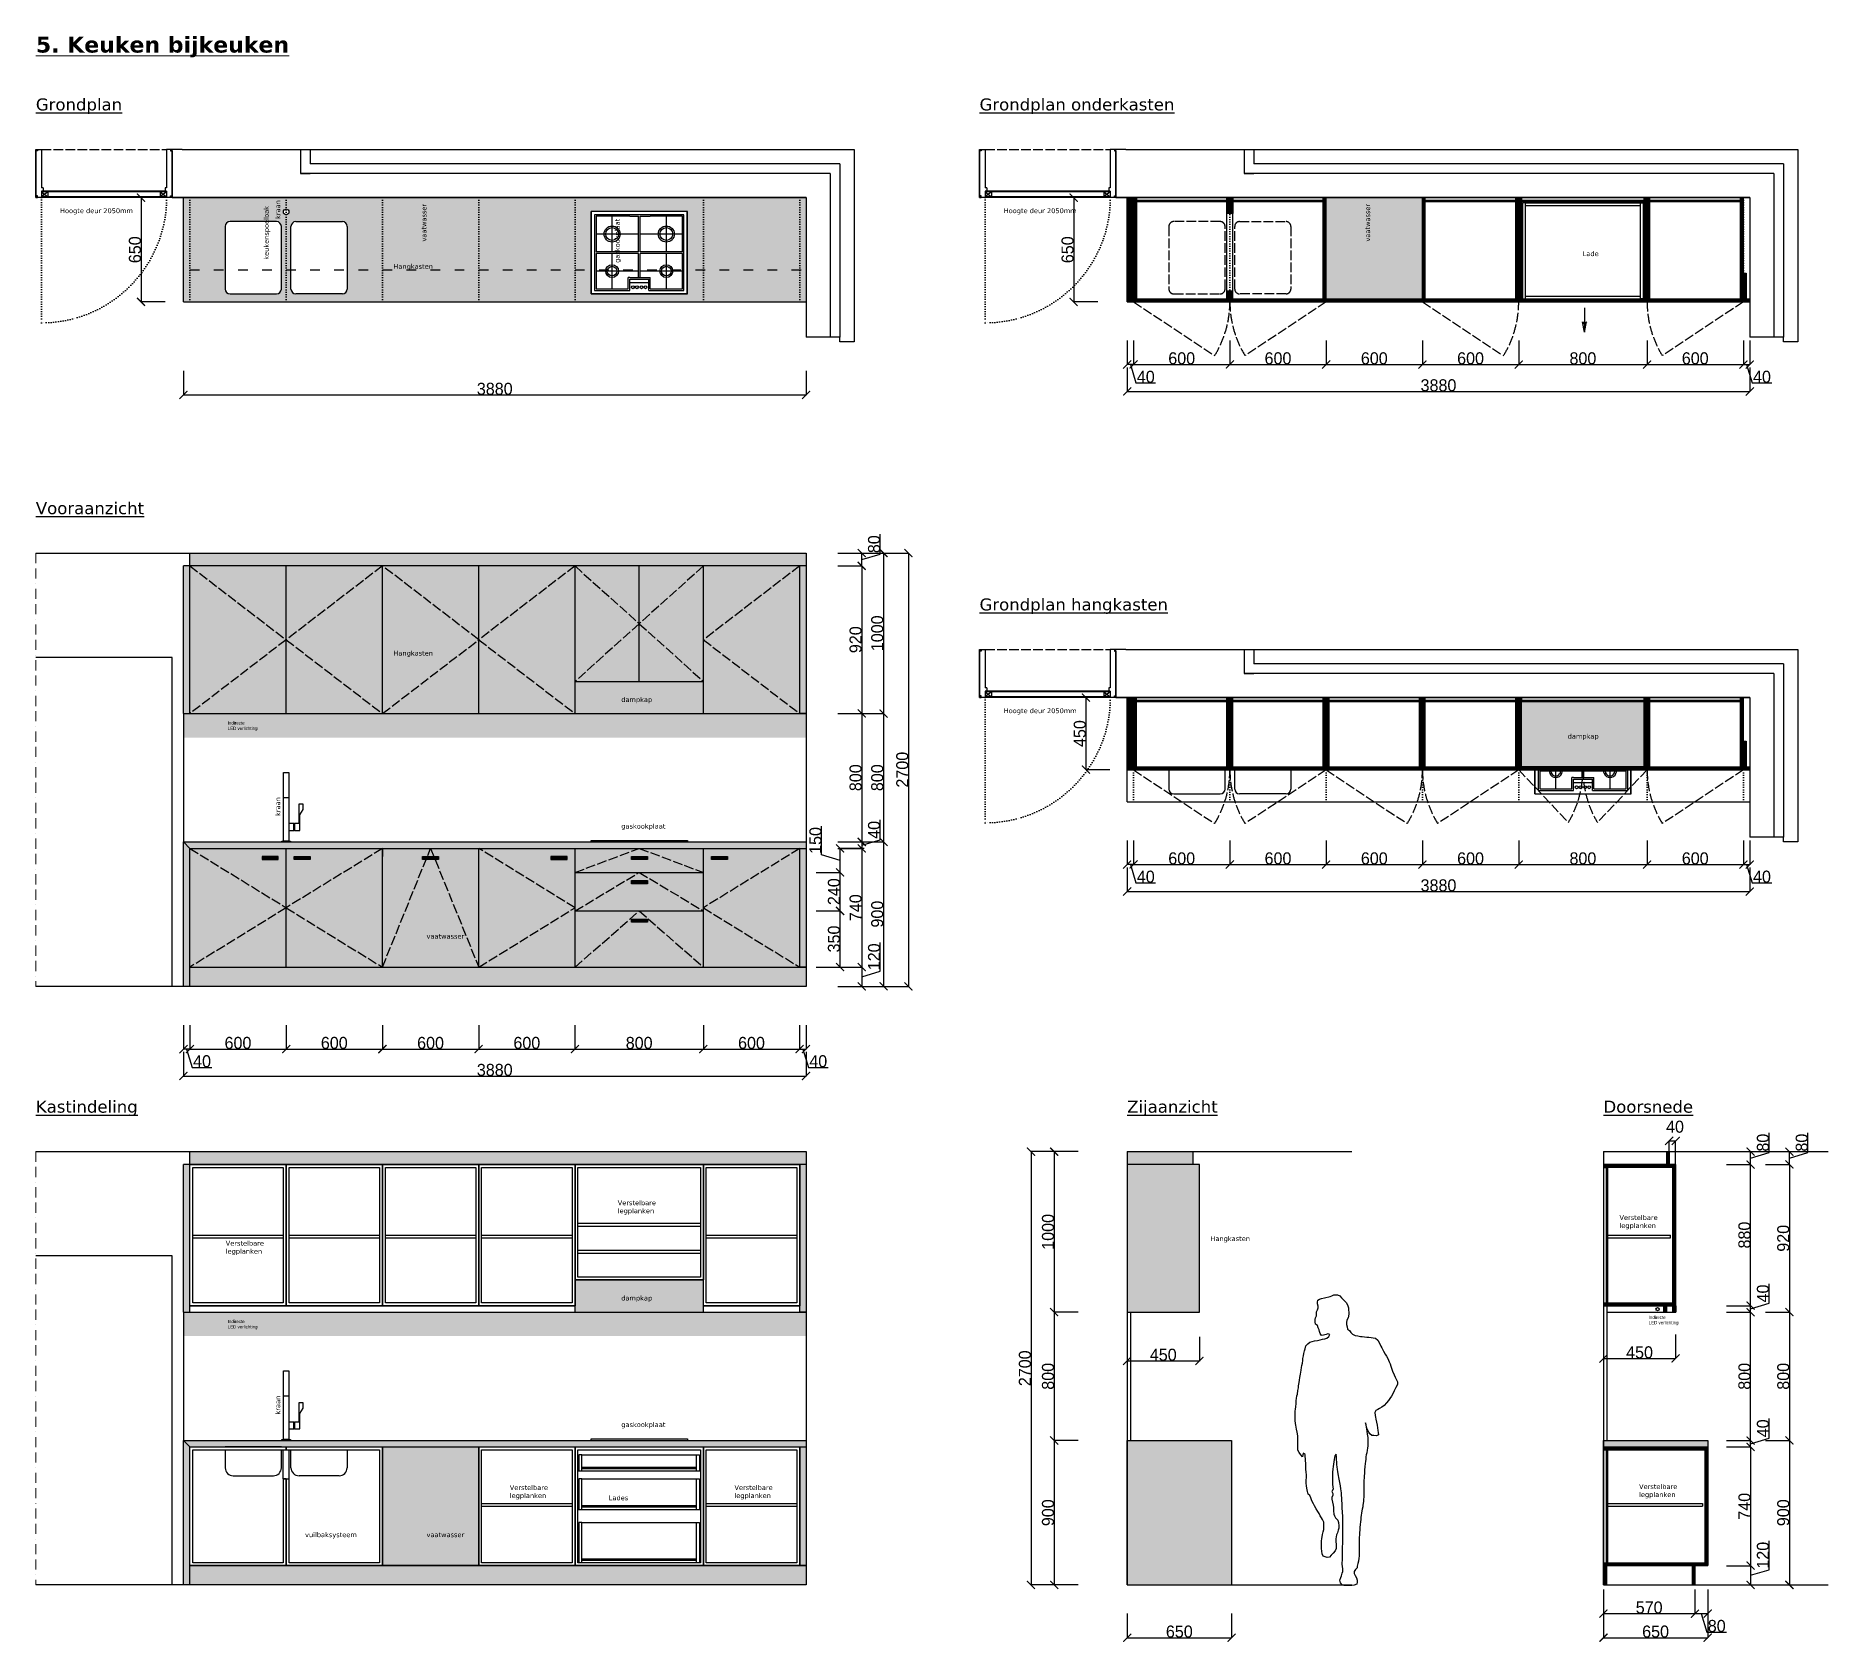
# Model space of a CAD drawing. Header units: millimetres. Extents: x -153917 to -31303, y -39726 to 31262.
# Drawn here: x -53053 to -41884, y -24958 to -14948 of the extents above; entities that cross this region are included whole.
import ezdxf

# ---------------------------------------------------------------- set-up
doc = ezdxf.new("R2010")
doc.units = ezdxf.units.MM
doc.header["$LTSCALE"] = 5
for name, pattern in [('ACAD_ISO02W100', [15, 12, -3]), ('ACAD_ISO03W100', [30, 12, -18]), ('ACAD_ISO07W100', [3, 0, -3]), ('BORDER', [44.45, 12.7, -6.35, 12.7, -6.35, 0, -6.35])]:
    doc.linetypes.add(name, pattern=pattern)
for name, color, linetype in [('Bemating', 1, 'Continuous'), ('Deuren', 8, 'Continuous'), ('invulling muren', 252, 'Continuous'), ('Keuken', 8, 'Continuous'), ('Meubel', 8, 'Continuous'), ('muren', 7, 'Continuous'), ('ramen', 8, 'Continuous'), ('Sanitair', 8, 'Continuous'), ('Tekst', 7, 'Continuous'), ('Verlichting', 1, 'Continuous')]:
    doc.layers.add(name, color=color, linetype=linetype)
doc.layers.add('H-HELP', color=6, linetype='Continuous', lineweight=5, plot=False)
doc.layers.add('Nummering schrijnwerkerij', color=80, linetype='Continuous', lineweight=0)
for name, color, linetype, true_color in [('ruggen kast', 7, 'Continuous', 0xebebeb), ('staal', 7, 'Continuous', 0x222525), ('tablet', 7, 'Continuous', 0x5f6361)]:
    doc.layers.add(name, color=color, linetype=linetype, true_color=true_color)
doc.styles.add('Geneva', font='')
doc.styles.get('Geneva').set_extended_font_data('Geneva')
doc.dimstyles.new('ISO-25', dxfattribs={"dimtxt": 100, "dimasz": 25, "dimexe": 1.25, "dimexo": 0.625, "dimtad": 1, "dimtxsty": 'Standard', "dimblk": 'ARCHTICK', "dimcen": 2.5, "dimse1": 1, "dimse2": 1, "dimadec": 0, "dimazin": 0, "dimtfac": 1, "dimtmove": 0, "dimatfit": 3, "dimfxl": 1, "dimarcsym": 0})

msp = doc.modelspace()

# ---------------------------------------------------------------- texts
at = {"layer": 'Nummering schrijnwerkerij', "insert": (-53052.667, -14952.311), "char_height": 100, "attachment_point": 1}
msp.add_mtext_dynamic_manual_height_columns('{\\fVerdana|b1|i0|c0|p34;\\L5. Keuken bijkeuken}', width=8225.00244, gutter_width=12.5, heights=[0], dxfattribs=at)
at = {"layer": 'Tekst', "char_height": 75, "width": 2800, "attachment_point": 1}
for s, insert in [('{\\fVerdana|b0|i0|c0|p34;\\LGrondplan}', (-53052.667, -15337.959)), ('{\\fVerdana|b0|i0|c0|p34;\\LGrondplan onderkasten}', (-47171.885, -15337.959)), ('{\\fVerdana|b0|i0|c0|p34;\\LVooraanzicht}', (-53052.667, -17853.698)), ('{\\fVerdana|b0|i0|c0|p34;\\LGrondplan hangkasten}', (-47171.885, -18453.698)), ('{\\fVerdana|b0|i0|c0|p34;\\LKastindeling}', (-53052.667, -21583.154)), ('{\\fVerdana|b0|i0|c0|p34;\\LZijaanzicht}', (-46251.885, -21583.154)), ('{\\fVerdana|b0|i0|c0|p34;\\LDoorsnede}', (-43283.633, -21583.154))]:
    msp.add_mtext(s, dxfattribs=dict(at, insert=insert))
at = {"layer": 'Tekst', "char_height": 30}
for s, insert, attachment_point in [('{\\fVerdana|b0|i0|c0|p34;Hoogte deur 2050mm}', (-52901.856, -16061.396), 7), ('{\\fVerdana|b0|i0|c0|p34;Hoogte deur 2050mm}', (-47021.074, -16061.396), 7), ('{\\fVerdana|b0|i0|c0|p34;Lade}', (-43413.267, -16290.674), 1), ('{\\fVerdana|b0|i0|c0|p34;Hangkasten}', (-50824.222, -16369.726), 1), ('{\\fVerdana|b0|i0|c0|p34;Hangkasten}', (-50824.222, -18779.688), 1), ('{\\fVerdana|b0|i0|c0|p34;Hoogte deur 2050mm}', (-47021.074, -19177.135), 7), ('{\\fVerdana|b0|i0|c0|p34;Verstelbare\\Plegplanken}', (-49426.594, -22204.699), 1), ('{\\fVerdana|b0|i0|c0|p34;Verstelbare\\Plegplanken}', (-43184.08, -22296.682), 1), ('{\\fVerdana|b0|i0|c0|p34;Hangkasten}', (-45732.844, -22428.123), 1), ('{\\fVerdana|b0|i0|c0|p34;Verstelbare\\Plegplanken}', (-51869.574, -22456.675), 1), ('{\\fVerdana|b0|i0|c0|p34;Verstelbare\\Plegplanken}', (-50099.255, -23979.4), 1), ('{\\fVerdana|b0|i0|c0|p34;Verstelbare\\Plegplanken}', (-48699.254, -23979.4), 1), ('{\\fVerdana|b0|i0|c0|p34;Verstelbare\\Plegplanken}', (-43061.876, -23973.209), 1), ('{\\fVerdana|b0|i0|c0|p34;Lades}', (-49482.239, -24043.185), 1)]:
    msp.add_mtext_dynamic_manual_height_columns(s, width=513.71165, gutter_width=12.5, heights=[0], dxfattribs=dict(at, insert=insert, attachment_point=attachment_point))
at = {"layer": 'Tekst', "color": 5, "char_height": 30, "attachment_point": 1, "rotation": 90}
for s, insert in [('{\\fVerdana|b0|i0|c0|p34;keukenspoelbak}', (-51630.9, -16343.325)), ('{\\fVerdana|b0|i0|c0|p34;kraan}', (-51559.998, -16089.374)), ('{\\fVerdana|b0|i0|c0|p34;vaatwasser}', (-50648.661, -16229.815)), ('{\\fVerdana|b0|i0|c0|p34;vaatwasser}', (-44767.879, -16229.815)), ('{\\fVerdana|b0|i0|c0|p34;gaskookplaat}', (-49444.35, -16362.669)), ('{\\fVerdana|b0|i0|c0|p34;kraan}', (-51559.998, -19809.66)), ('{\\fVerdana|b0|i0|c0|p34;kraan}', (-51559.998, -23539.117))]:
    msp.add_mtext_dynamic_manual_height_columns(s, width=513.71165, gutter_width=12.5, heights=[0], dxfattribs=dict(at, insert=insert))
at = {"layer": 'Tekst', "color": 5, "char_height": 30, "attachment_point": 1}
for s, insert in [('{\\fVerdana|b0|i0|c0|p34;dampkap}', (-49404.477, -19069.019)), ('{\\fVerdana|b0|i0|c0|p34;dampkap}', (-43506.639, -19297.51)), ('{\\fVerdana|b0|i0|c0|p34;gaskookplaat}', (-49404.477, -19857.739)), ('{\\fVerdana|b0|i0|c0|p34;vaatwasser}', (-50618.036, -20543.849)), ('{\\fVerdana|b0|i0|c0|p34;dampkap}', (-49404.477, -22798.475)), ('{\\fVerdana|b0|i0|c0|p34;gaskookplaat}', (-49404.477, -23587.195)), ('{\\fVerdana|b0|i0|c0|p34;vuilbaksysteem}', (-51375.04, -24273.305)), ('{\\fVerdana|b0|i0|c0|p34;vaatwasser}', (-50618.036, -24273.305))]:
    msp.add_mtext_dynamic_manual_height_columns(s, width=513.71165, gutter_width=12.5, heights=[0], dxfattribs=dict(at, insert=insert))
at = {"layer": 'Verlichting', "char_height": 20, "width": 322.13845, "attachment_point": 1}
for insert in [(-51857.138, -19219.904), (-51857.138, -22949.361), (-43002.086, -22923.28)]:
    msp.add_mtext('Indirecte\\PLED verlichting', dxfattribs=dict(at, insert=insert))

# ---------------------------------------------------------------- blocks, each defined once
blk = doc.blocks.new('kookplaat 60cm')
at = {"layer": 'Meubel'}
for p, q in [((-359, -101), (-369, -101)), ((-241, -101), (-231, -101)), ((-305, -483), (-369, -483)), ((-241, -483), (-295, -483))]:
    blk.add_line(p, q, dxfattribs=at)
for centre in [(-339, -41), (-314, -41), (-286, -41), (-261, -41)]:
    blk.add_circle(centre, 9, dxfattribs=at)
at = {"layer": 'Sanitair'}
for p, q in [((-600, 0), (-600, -514)), ((0, 0), (-600, 0)), ((-600, 0), (-600, -379.6)), ((0, 0), (0, -514)), ((0, -514), (0, 0)), ((-1, -1), (-599, -1)), ((-599, -1), (-599, -513)), ((-579, -21), (-579, -493)), ((-359, -21), (-579, -21)), ((-369, -31), (-569, -31)), ((-569, -31), (-569, -252)), ((-469, -31), (-469, -252)), ((-369, -31), (-369, -101)), ((-359, -21), (-359, -91)), ((-241, -71), (-359, -71)), ((-241, -91), (-359, -91)), ((-241, -101), (-359, -101)), ((-305, -101), (-305, -252)), ((-295, -101), (-295, -252)), ((-241, -21), (-241, -91)), ((-21, -21), (-241, -21)), ((-231, -31), (-231, -101)), ((-31, -31), (-231, -31)), ((-131, -31), (-131, -252)), ((-31, -252), (-31, -31)), ((-21, -493), (-21, -21)), ((-1, -513), (-1, -1)), ((-569, -141.5), (-305, -141.5)), ((-295, -141.5), (-31, -141.5)), ((-569, -252), (-305, -252)), ((-569, -262), (-305, -262)), ((-569, -262), (-569, -483)), ((-469, -262), (-469, -483)), ((-305, -262), (-305, -483)), ((-295, -252), (-31, -252)), ((-295, -262), (-295, -483)), ((-295, -262), (-31, -262)), ((-131, -262), (-131, -483)), ((-31, -483), (-31, -262)), ((-569, -372.5), (-305, -372.5)), ((-295, -372.5), (-31, -372.5)), ((-600, -514), (0, -514)), ((-599, -513), (-1, -513)), ((-579, -493), (-21, -493)), ((-569, -483), (-369, -483)), ((-241, -483), (-231, -483)), ((-231, -483), (-31, -483))]:
    blk.add_line(p, q, dxfattribs=at)
for centre, radius in [((-469, -141.5), 40), ((-469, -141.5), 30), ((-131, -141.5), 40), ((-131, -141.5), 30), ((-469, -372.5), 50), ((-469, -372.5), 40), ((-131, -372.5), 50), ((-131, -372.5), 40)]:
    blk.add_circle(centre, radius, dxfattribs=at)
blk = doc.blocks.new('_ArchTick')
at = {"color": 0, "linetype": 'ByBlock', "const_width": 0.15}
blk.add_lwpolyline([(-0.5, -0.5), (0.5, 0.5)], dxfattribs=at)
blk = doc.blocks.new('*D843')
at = {"layer": 'Bemating', "color": 0, "lineweight": -2, "transparency": 16777216}
for p, q in [((-52133, -17036), (-52133, -17187)), ((-48253, -17036), (-48253, -17187)), ((-52133, -17186), (-48253, -17186))]:
    blk.add_line(p, q, dxfattribs=at)
at = {"layer": 'Defpoints', "color": 0, "transparency": 16777216}
for p in [(-52133, -16606), (-48253, -16606), (-48253, -17186)]:
    blk.add_point(p, dxfattribs=at)
at = {"layer": 'Bemating', "color": 0, "lineweight": -2, "transparency": 16777216, "xscale": 50, "yscale": 50, "zscale": 50, "rotation": 180}
blk.add_blockref('_ArchTick', (-52133, -17186), dxfattribs=at)
at = {"layer": 'Bemating', "color": 0, "lineweight": -2, "transparency": 16777216, "xscale": 50, "yscale": 50, "zscale": 50}
blk.add_blockref('_ArchTick', (-48253, -17186), dxfattribs=at)
at = {"layer": 'Bemating', "color": 0, "transparency": 16777216, "insert": (-50193, -17148), "char_height": 75, "attachment_point": 5, "style": 'Geneva'}
blk.add_mtext('3880', dxfattribs=at)
blk = doc.blocks.new('*D844')
at = {"layer": 'Bemating', "color": 0, "lineweight": -2, "transparency": 16777216}
for p, q in [((-52247, -15956), (-52398, -15956)), ((-52397, -15956), (-52397, -16606)), ((-52247, -16606), (-52398, -16606))]:
    blk.add_line(p, q, dxfattribs=at)
at = {"layer": 'Defpoints', "color": 0, "transparency": 16777216}
for p in [(-52128, -15956), (-52397, -16606), (-52133, -16606)]:
    blk.add_point(p, dxfattribs=at)
at = {"layer": 'Bemating', "color": 0, "lineweight": -2, "transparency": 16777216, "xscale": 50, "yscale": 50, "zscale": 50}
for p, rotation in [((-52397, -15956), 90), ((-52397, -16606), 270)]:
    blk.add_blockref('_ArchTick', p, dxfattribs=dict(at, rotation=rotation))
at = {"layer": 'Bemating', "color": 0, "transparency": 16777216, "insert": (-52435, -16281), "char_height": 75, "attachment_point": 5, "rotation": 90, "style": 'Geneva'}
blk.add_mtext('650', dxfattribs=at)
blk = doc.blocks.new('mens02')
at = {"ltscale": 20}
blk.add_lwpolyline([(305, 1329), (303, 1342), (301, 1359), (299, 1370), (296, 1385), (294, 1402), (293, 1415), (290, 1430), (287, 1445), (283, 1461), (280, 1475), (274, 1493), (262, 1505), (250, 1515), (236, 1520), (220, 1524), (203, 1527), (185, 1530), (172, 1534), (156, 1537), (144, 1540), (132, 1551), (126, 1563), (138, 1567), (149, 1563), (165, 1559), (178, 1558), (186, 1570), (190, 1582), (192, 1593), (199, 1605), (202, 1620), (215, 1629), (217, 1643), (217, 1657), (214, 1668), (209, 1680), (208, 1693), (208, 1705), (203, 1718), (199, 1729), (199, 1741), (202, 1754), (203, 1766), (201, 1777), (190, 1784), (177, 1789), (159, 1792), (124, 1800), (113, 1805), (100, 1811), (89, 1811), (77, 1811), (64, 1804), (52, 1793), (38, 1777), (22, 1761), (14, 1743), (10, 1731), (8, 1715), (7, 1703), (7, 1692), (8, 1679), (12, 1667), (20, 1654), (22, 1639), (21, 1627), (17, 1611), (15, 1598), (3, 1588), (-6, 1577), (-15, 1565), (-32, 1558), (-50, 1555), (-65, 1552), (-77, 1552), (-90, 1550), (-105, 1548), (-118, 1547), (-132, 1545), (-145, 1543), (-159, 1540), (-174, 1529), (-183, 1513), (-193, 1491), (-198, 1480), (-209, 1460), (-220, 1442), (-228, 1428), (-236, 1414), (-244, 1393), (-251, 1380), (-255, 1367), (-259, 1355), (-266, 1335), (-275, 1313), (-282, 1297), (-290, 1282), (-296, 1268), (-296, 1252), (-287, 1234), (-276, 1212), (-267, 1194), (-258, 1180), (-249, 1166), (-240, 1153), (-228, 1137), (-213, 1122), (-198, 1111), (-185, 1103), (-173, 1096), (-162, 1090), (-156, 1077), (-158, 1060), (-159, 1048), (-161, 1037), (-165, 1017), (-169, 998), (-171, 983), (-174, 965), (-176, 953), (-177, 939), (-165, 933), (-149, 934), (-137, 934), (-123, 944), (-117, 956), (-110, 970), (-103, 986), (-101, 1000), (-97, 1013), (-99, 1000), (-101, 989), (-103, 973), (-105, 962), (-108, 943), (-111, 922), (-111, 906), (-111, 894), (-111, 882), (-111, 870), (-110, 855), (-108, 843), (-105, 827), (-102, 813), (-100, 802), (-98, 787), (-96, 773), (-94, 760), (-92, 740), (-90, 721), (-90, 700), (-88, 682), (-88, 669), (-87, 657), (-87, 643), (-86, 627), (-86, 605), (-86, 592), (-86, 570), (-86, 550), (-85, 537), (-84, 523), (-81, 501), (-80, 490), (-77, 476), (-75, 464), (-72, 451), (-70, 437), (-68, 424), (-67, 410), (-65, 396), (-64, 380), (-62, 362), (-61, 344), (-60, 329), (-59, 314), (-58, 301), (-58, 290), (-57, 268), (-57, 255), (-57, 243), (-57, 221), (-57, 203), (-57, 182), (-56, 170), (-53, 152), (-50, 136), (-46, 121), (-44, 110), (-34, 99), (-26, 87), (-26, 74), (-33, 62), (-40, 47), (-44, 32), (-46, 20), (-43, 8), (-26, 1), (-11, 0), (0, 0), (18, 0), (36, 0), (48, 3), (59, 17), (63, 32), (57, 49), (52, 61), (48, 76), (44, 87), (44, 104), (47, 118), (48, 132), (48, 143), (47, 155), (47, 176), (47, 194), (47, 212), (47, 226), (46, 242), (45, 260), (44, 279), (44, 299), (44, 321), (44, 335), (44, 346), (44, 368), (44, 385), (44, 405), (45, 424), (45, 436), (46, 450), (47, 463), (48, 477), (49, 500), (49, 513), (50, 528), (51, 545), (52, 560), (53, 578), (55, 589), (57, 602), (58, 621), (61, 632), (66, 651), (69, 672), (72, 685), (74, 696), (76, 710), (77, 723), (80, 739), (81, 751), (81, 767), (83, 788), (84, 800), (86, 819), (94, 808), (97, 797), (99, 785), (101, 770), (102, 756), (104, 741), (106, 725), (108, 705), (108, 691), (108, 676), (108, 659), (108, 644), (109, 630), (106, 615), (104, 600), (112, 586), (106, 573), (106, 562), (113, 548), (112, 537), (108, 518), (104, 500), (102, 486), (102, 465), (101, 445), (97, 433), (89, 422), (76, 406), (72, 392), (70, 372), (70, 358), (74, 344), (78, 327), (83, 315), (85, 303), (87, 290), (87, 273), (85, 255), (85, 244), (86, 230), (93, 215), (104, 201), (117, 188), (128, 177), (141, 174), (154, 178), (167, 183), (173, 198), (176, 213), (178, 230), (178, 246), (178, 261), (178, 276), (176, 292), (174, 304), (171, 317), (167, 334), (163, 348), (162, 367), (162, 381), (162, 394), (170, 410), (177, 421), (185, 433), (192, 448), (201, 460), (211, 478), (221, 496), (228, 508), (237, 527), (244, 546), (250, 560), (261, 569), (265, 585), (269, 607), (271, 621), (272, 637), (272, 656), (271, 673), (271, 688), (272, 708), (274, 723), (274, 738), (275, 760), (276, 779), (277, 791), (278, 802), (280, 816), (291, 825), (294, 813), (295, 801), (307, 814), (317, 828), (324, 843), (324, 860), (324, 871), (324, 888), (324, 901), (324, 920), (324, 933), (328, 955), (333, 973), (335, 987), (338, 998), (340, 1010), (342, 1028), (342, 1039), (342, 1059), (342, 1071), (341, 1087), (340, 1098), (338, 1113), (336, 1133), (335, 1152), (332, 1166), (330, 1182), (327, 1193), (324, 1214), (321, 1232), (320, 1243), (317, 1265), (315, 1279), (312, 1296), (308, 1316)], close=True, dxfattribs=at)
blk = doc.blocks.new('*D846')
at = {"layer": 'Bemating', "color": 0, "lineweight": -2, "transparency": 16777216}
for p, q in [((-47765, -18171), (-47614, -18171)), ((-47615, -18171), (-47615, -20871)), ((-47765, -20871), (-47614, -20871))]:
    blk.add_line(p, q, dxfattribs=at)
at = {"layer": 'Defpoints', "color": 0, "transparency": 16777216}
for p in [(-48253, -18171), (-48253, -20871), (-47615, -20871)]:
    blk.add_point(p, dxfattribs=at)
at = {"layer": 'Bemating', "color": 0, "lineweight": -2, "transparency": 16777216, "xscale": 50, "yscale": 50, "zscale": 50}
for p, rotation in [((-47615, -18171), 90), ((-47615, -20871), 270)]:
    blk.add_blockref('_ArchTick', p, dxfattribs=dict(at, rotation=rotation))
at = {"layer": 'Bemating', "color": 0, "transparency": 16777216, "insert": (-47653, -19521), "char_height": 75, "attachment_point": 5, "rotation": 90, "style": 'Geneva'}
blk.add_mtext('2700', dxfattribs=at)
blk = doc.blocks.new('*D847')
at = {"layer": 'Bemating', "color": 0, "lineweight": -2, "transparency": 16777216}
for p, q in [((-47920, -18171), (-47769, -18171)), ((-47770, -18171), (-47770, -19171)), ((-47920, -19171), (-47769, -19171))]:
    blk.add_line(p, q, dxfattribs=at)
at = {"layer": 'Defpoints', "color": 0, "transparency": 16777216}
for p in [(-48253, -18171), (-48253, -19171), (-47770, -19171)]:
    blk.add_point(p, dxfattribs=at)
at = {"layer": 'Bemating', "color": 0, "lineweight": -2, "transparency": 16777216, "xscale": 50, "yscale": 50, "zscale": 50}
for p, rotation in [((-47770, -18171), 90), ((-47770, -19171), 270)]:
    blk.add_blockref('_ArchTick', p, dxfattribs=dict(at, rotation=rotation))
at = {"layer": 'Bemating', "color": 0, "transparency": 16777216, "insert": (-47809, -18671), "char_height": 75, "attachment_point": 5, "rotation": 90, "style": 'Geneva'}
blk.add_mtext('1000', dxfattribs=at)
blk = doc.blocks.new('*D848')
at = {"layer": 'Bemating', "color": 0, "lineweight": -2, "transparency": 16777216}
for p, q in [((-47920, -19171), (-47769, -19171)), ((-47770, -19171), (-47770, -19971)), ((-47920, -19971), (-47769, -19971))]:
    blk.add_line(p, q, dxfattribs=at)
at = {"layer": 'Defpoints', "color": 0, "transparency": 16777216}
for p in [(-48253, -19171), (-48253, -19971), (-47770, -19971)]:
    blk.add_point(p, dxfattribs=at)
at = {"layer": 'Bemating', "color": 0, "lineweight": -2, "transparency": 16777216, "xscale": 50, "yscale": 50, "zscale": 50}
for p, rotation in [((-47770, -19171), 90), ((-47770, -19971), 270)]:
    blk.add_blockref('_ArchTick', p, dxfattribs=dict(at, rotation=rotation))
at = {"layer": 'Bemating', "color": 0, "transparency": 16777216, "insert": (-47809, -19571), "char_height": 75, "attachment_point": 5, "rotation": 90, "style": 'Geneva'}
blk.add_mtext('800', dxfattribs=at)
blk = doc.blocks.new('*D849')
at = {"layer": 'Bemating', "color": 0, "lineweight": -2, "transparency": 16777216}
for p, q in [((-47920, -19971), (-47769, -19971)), ((-47770, -19971), (-47770, -20871)), ((-47920, -20871), (-47769, -20871))]:
    blk.add_line(p, q, dxfattribs=at)
at = {"layer": 'Defpoints', "color": 0, "transparency": 16777216}
for p in [(-48253, -19971), (-48253, -20871), (-47770, -20871)]:
    blk.add_point(p, dxfattribs=at)
at = {"layer": 'Bemating', "color": 0, "lineweight": -2, "transparency": 16777216, "xscale": 50, "yscale": 50, "zscale": 50}
for p, rotation in [((-47770, -19971), 90), ((-47770, -20871), 270)]:
    blk.add_blockref('_ArchTick', p, dxfattribs=dict(at, rotation=rotation))
at = {"layer": 'Bemating', "color": 0, "transparency": 16777216, "insert": (-47809, -20421), "char_height": 75, "attachment_point": 5, "rotation": 90, "style": 'Geneva'}
blk.add_mtext('900', dxfattribs=at)
blk = doc.blocks.new('*D850')
at = {"layer": 'Bemating', "color": 0, "lineweight": -2, "transparency": 16777216}
for p, q in [((-48056, -18251), (-47904, -18251)), ((-47906, -18251), (-47906, -19171)), ((-48056, -19171), (-47904, -19171))]:
    blk.add_line(p, q, dxfattribs=at)
at = {"layer": 'Defpoints', "color": 0, "transparency": 16777216}
for p in [(-48253, -18251), (-48253, -19171), (-47906, -19171)]:
    blk.add_point(p, dxfattribs=at)
at = {"layer": 'Bemating', "color": 0, "lineweight": -2, "transparency": 16777216, "xscale": 50, "yscale": 50, "zscale": 50}
for p, rotation in [((-47906, -18251), 90), ((-47906, -19171), 270)]:
    blk.add_blockref('_ArchTick', p, dxfattribs=dict(at, rotation=rotation))
at = {"layer": 'Bemating', "color": 0, "transparency": 16777216, "insert": (-47944, -18711), "char_height": 75, "attachment_point": 5, "rotation": 90, "style": 'Geneva'}
blk.add_mtext('920', dxfattribs=at)
blk = doc.blocks.new('*D851')
at = {"layer": 'Bemating', "color": 0, "lineweight": -2, "transparency": 16777216}
for p, q in [((-48056, -19171), (-47904, -19171)), ((-47906, -19171), (-47906, -19971)), ((-48056, -19971), (-47904, -19971))]:
    blk.add_line(p, q, dxfattribs=at)
at = {"layer": 'Defpoints', "color": 0, "transparency": 16777216}
for p in [(-48253, -19171), (-48253, -19971), (-47906, -19971)]:
    blk.add_point(p, dxfattribs=at)
at = {"layer": 'Bemating', "color": 0, "lineweight": -2, "transparency": 16777216, "xscale": 50, "yscale": 50, "zscale": 50}
for p, rotation in [((-47906, -19171), 90), ((-47906, -19971), 270)]:
    blk.add_blockref('_ArchTick', p, dxfattribs=dict(at, rotation=rotation))
at = {"layer": 'Bemating', "color": 0, "transparency": 16777216, "insert": (-47944, -19571), "char_height": 75, "attachment_point": 5, "rotation": 90, "style": 'Geneva'}
blk.add_mtext('800', dxfattribs=at)
blk = doc.blocks.new('*D852')
at = {"layer": 'Bemating', "color": 0, "lineweight": -2, "transparency": 16777216}
for p, q in [((-47791, -19957), (-47791, -19834)), ((-48056, -19971), (-47904, -19971)), ((-47906, -19991), (-47791, -19957)), ((-47906, -19971), (-47906, -20011)), ((-48056, -20011), (-47904, -20011))]:
    blk.add_line(p, q, dxfattribs=at)
at = {"layer": 'Defpoints', "color": 0, "transparency": 16777216}
for p in [(-48253, -19971), (-48253, -20011), (-47906, -20011)]:
    blk.add_point(p, dxfattribs=at)
at = {"layer": 'Bemating', "color": 0, "lineweight": -2, "transparency": 16777216, "xscale": 50, "yscale": 50, "zscale": 50}
for p, rotation in [((-47906, -19971), 90), ((-47906, -20011), 270)]:
    blk.add_blockref('_ArchTick', p, dxfattribs=dict(at, rotation=rotation))
at = {"layer": 'Bemating', "color": 0, "transparency": 16777216, "insert": (-47829, -19896), "char_height": 75, "attachment_point": 5, "rotation": 90, "style": 'Geneva'}
blk.add_mtext('40', dxfattribs=at)
blk = doc.blocks.new('*D853')
at = {"layer": 'Bemating', "color": 0, "lineweight": -2, "transparency": 16777216}
for p, q in [((-48056, -20011), (-47904, -20011)), ((-47906, -20011), (-47906, -20751)), ((-48056, -20751), (-47904, -20751))]:
    blk.add_line(p, q, dxfattribs=at)
at = {"layer": 'Defpoints', "color": 0, "transparency": 16777216}
for p in [(-48253, -20011), (-48253, -20751), (-47906, -20751)]:
    blk.add_point(p, dxfattribs=at)
at = {"layer": 'Bemating', "color": 0, "lineweight": -2, "transparency": 16777216, "xscale": 50, "yscale": 50, "zscale": 50}
for p, rotation in [((-47906, -20011), 90), ((-47906, -20751), 270)]:
    blk.add_blockref('_ArchTick', p, dxfattribs=dict(at, rotation=rotation))
at = {"layer": 'Bemating', "color": 0, "transparency": 16777216, "insert": (-47944, -20381), "char_height": 75, "attachment_point": 5, "rotation": 90, "style": 'Geneva'}
blk.add_mtext('740', dxfattribs=at)
blk = doc.blocks.new('*D854')
at = {"layer": 'Bemating', "color": 0, "lineweight": -2, "transparency": 16777216}
for p, q in [((-47791, -20777), (-47791, -20597)), ((-48056, -20751), (-47904, -20751)), ((-47906, -20751), (-47906, -20871)), ((-48056, -20871), (-47904, -20871)), ((-47906, -20811), (-47791, -20777))]:
    blk.add_line(p, q, dxfattribs=at)
at = {"layer": 'Defpoints', "color": 0, "transparency": 16777216}
for p in [(-48253, -20751), (-48253, -20871), (-47906, -20871)]:
    blk.add_point(p, dxfattribs=at)
at = {"layer": 'Bemating', "color": 0, "lineweight": -2, "transparency": 16777216, "xscale": 50, "yscale": 50, "zscale": 50}
for p, rotation in [((-47906, -20751), 90), ((-47906, -20871), 270)]:
    blk.add_blockref('_ArchTick', p, dxfattribs=dict(at, rotation=rotation))
at = {"layer": 'Bemating', "color": 0, "transparency": 16777216, "insert": (-47829, -20687), "char_height": 75, "attachment_point": 5, "rotation": 90, "style": 'Geneva'}
blk.add_mtext('120', dxfattribs=at)
blk = doc.blocks.new('*D855')
at = {"layer": 'Bemating', "color": 0, "lineweight": -2, "transparency": 16777216}
for p, q in [((-47791, -18177), (-47791, -18054)), ((-48056, -18171), (-47904, -18171)), ((-47906, -18251), (-47906, -18171)), ((-47906, -18211), (-47791, -18177)), ((-48056, -18251), (-47904, -18251))]:
    blk.add_line(p, q, dxfattribs=at)
at = {"layer": 'Defpoints', "color": 0, "transparency": 16777216}
for p in [(-48253, -18171), (-47906, -18171), (-48253, -18251)]:
    blk.add_point(p, dxfattribs=at)
at = {"layer": 'Bemating', "color": 0, "lineweight": -2, "transparency": 16777216, "xscale": 50, "yscale": 50, "zscale": 50}
for p, rotation in [((-47906, -18171), 90), ((-47906, -18251), 270)]:
    blk.add_blockref('_ArchTick', p, dxfattribs=dict(at, rotation=rotation))
at = {"layer": 'Bemating', "color": 0, "transparency": 16777216, "insert": (-47829, -18116), "char_height": 75, "attachment_point": 5, "rotation": 90, "style": 'Geneva'}
blk.add_mtext('80', dxfattribs=at)
blk = doc.blocks.new('*D856')
at = {"layer": 'Bemating', "color": 0, "lineweight": -2, "transparency": 16777216}
for p, q in [((-48191, -20401), (-48040, -20401)), ((-48041, -20751), (-48041, -20401)), ((-48191, -20751), (-48040, -20751))]:
    blk.add_line(p, q, dxfattribs=at)
at = {"layer": 'Defpoints', "color": 0, "transparency": 16777216}
for p in [(-48893, -20401), (-48041, -20401), (-48893, -20751)]:
    blk.add_point(p, dxfattribs=at)
at = {"layer": 'Bemating', "color": 0, "lineweight": -2, "transparency": 16777216, "xscale": 50, "yscale": 50, "zscale": 50}
for p, rotation in [((-48041, -20401), 90), ((-48041, -20751), 270)]:
    blk.add_blockref('_ArchTick', p, dxfattribs=dict(at, rotation=rotation))
at = {"layer": 'Bemating', "color": 0, "transparency": 16777216, "insert": (-48079, -20576), "char_height": 75, "attachment_point": 5, "rotation": 90, "style": 'Geneva'}
blk.add_mtext('350', dxfattribs=at)
blk = doc.blocks.new('*D857')
at = {"layer": 'Bemating', "color": 0, "lineweight": -2, "transparency": 16777216}
for p, q in [((-48191, -20161), (-48040, -20161)), ((-48041, -20401), (-48041, -20161)), ((-48191, -20401), (-48040, -20401))]:
    blk.add_line(p, q, dxfattribs=at)
at = {"layer": 'Defpoints', "color": 0, "transparency": 16777216}
for p in [(-48893, -20161), (-48041, -20161), (-48893, -20401)]:
    blk.add_point(p, dxfattribs=at)
at = {"layer": 'Bemating', "color": 0, "lineweight": -2, "transparency": 16777216, "xscale": 50, "yscale": 50, "zscale": 50}
for p, rotation in [((-48041, -20161), 90), ((-48041, -20401), 270)]:
    blk.add_blockref('_ArchTick', p, dxfattribs=dict(at, rotation=rotation))
at = {"layer": 'Bemating', "color": 0, "transparency": 16777216, "insert": (-48079, -20281), "char_height": 75, "attachment_point": 5, "rotation": 90, "style": 'Geneva'}
blk.add_mtext('240', dxfattribs=at)
blk = doc.blocks.new('*D858')
at = {"layer": 'Bemating', "color": 0, "lineweight": -2, "transparency": 16777216}
for p, q in [((-48156, -20052), (-48156, -19872)), ((-48041, -20086), (-48156, -20052)), ((-47891, -20011), (-48043, -20011)), ((-48041, -20161), (-48041, -20011)), ((-48191, -20161), (-48040, -20161))]:
    blk.add_line(p, q, dxfattribs=at)
at = {"layer": 'Defpoints', "color": 0, "transparency": 16777216}
for p in [(-48041, -20011), (-47336, -20011), (-48893, -20161)]:
    blk.add_point(p, dxfattribs=at)
at = {"layer": 'Bemating', "color": 0, "lineweight": -2, "transparency": 16777216, "xscale": 50, "yscale": 50, "zscale": 50}
for p, rotation in [((-48041, -20011), 90), ((-48041, -20161), 270)]:
    blk.add_blockref('_ArchTick', p, dxfattribs=dict(at, rotation=rotation))
at = {"layer": 'Bemating', "color": 0, "transparency": 16777216, "insert": (-48194, -19962), "char_height": 75, "attachment_point": 5, "rotation": 90, "style": 'Geneva'}
blk.add_mtext('150', dxfattribs=at)
blk = doc.blocks.new('*D859')
at = {"layer": 'Bemating', "color": 0, "lineweight": -2, "transparency": 16777216}
for p, q in [((-52133, -21280), (-52133, -21431)), ((-48253, -21280), (-48253, -21431)), ((-52133, -21430), (-48253, -21430))]:
    blk.add_line(p, q, dxfattribs=at)
at = {"layer": 'Defpoints', "color": 0, "transparency": 16777216}
for p in [(-52133, -20871), (-48253, -20871), (-48253, -21430)]:
    blk.add_point(p, dxfattribs=at)
at = {"layer": 'Bemating', "color": 0, "lineweight": -2, "transparency": 16777216, "xscale": 50, "yscale": 50, "zscale": 50, "rotation": 180}
blk.add_blockref('_ArchTick', (-52133, -21430), dxfattribs=at)
at = {"layer": 'Bemating', "color": 0, "lineweight": -2, "transparency": 16777216, "xscale": 50, "yscale": 50, "zscale": 50}
blk.add_blockref('_ArchTick', (-48253, -21430), dxfattribs=at)
at = {"layer": 'Bemating', "color": 0, "transparency": 16777216, "insert": (-50193, -21392), "char_height": 75, "attachment_point": 5, "style": 'Geneva'}
blk.add_mtext('3880', dxfattribs=at)
blk = doc.blocks.new('*D860')
at = {"layer": 'Bemating', "color": 0, "lineweight": -2, "transparency": 16777216}
for p, q in [((-52093, -21112), (-52093, -21263)), ((-51493, -21112), (-51493, -21263)), ((-52093, -21262), (-51493, -21262))]:
    blk.add_line(p, q, dxfattribs=at)
at = {"layer": 'Defpoints', "color": 0, "transparency": 16777216}
for p in [(-52093, -20751), (-51493, -20751), (-51493, -21262)]:
    blk.add_point(p, dxfattribs=at)
at = {"layer": 'Bemating', "color": 0, "lineweight": -2, "transparency": 16777216, "xscale": 50, "yscale": 50, "zscale": 50, "rotation": 180}
blk.add_blockref('_ArchTick', (-52093, -21262), dxfattribs=at)
at = {"layer": 'Bemating', "color": 0, "lineweight": -2, "transparency": 16777216, "xscale": 50, "yscale": 50, "zscale": 50}
blk.add_blockref('_ArchTick', (-51493, -21262), dxfattribs=at)
at = {"layer": 'Bemating', "color": 0, "transparency": 16777216, "insert": (-51793, -21224), "char_height": 75, "attachment_point": 5, "style": 'Geneva'}
blk.add_mtext('600', dxfattribs=at)
blk = doc.blocks.new('*D861')
at = {"layer": 'Bemating', "color": 0, "lineweight": -2, "transparency": 16777216}
for p, q in [((-51493, -21112), (-51493, -21263)), ((-50893, -21112), (-50893, -21263)), ((-51493, -21262), (-50893, -21262))]:
    blk.add_line(p, q, dxfattribs=at)
at = {"layer": 'Defpoints', "color": 0, "transparency": 16777216}
for p in [(-51493, -20751), (-50893, -20751), (-50893, -21262)]:
    blk.add_point(p, dxfattribs=at)
at = {"layer": 'Bemating', "color": 0, "lineweight": -2, "transparency": 16777216, "xscale": 50, "yscale": 50, "zscale": 50, "rotation": 180}
blk.add_blockref('_ArchTick', (-51493, -21262), dxfattribs=at)
at = {"layer": 'Bemating', "color": 0, "lineweight": -2, "transparency": 16777216, "xscale": 50, "yscale": 50, "zscale": 50}
blk.add_blockref('_ArchTick', (-50893, -21262), dxfattribs=at)
at = {"layer": 'Bemating', "color": 0, "transparency": 16777216, "insert": (-51193, -21224), "char_height": 75, "attachment_point": 5, "style": 'Geneva'}
blk.add_mtext('600', dxfattribs=at)
blk = doc.blocks.new('*D862')
at = {"layer": 'Bemating', "color": 0, "lineweight": -2, "transparency": 16777216}
for p, q in [((-50893, -21112), (-50893, -21263)), ((-50293, -21112), (-50293, -21263)), ((-50893, -21262), (-50293, -21262))]:
    blk.add_line(p, q, dxfattribs=at)
at = {"layer": 'Defpoints', "color": 0, "transparency": 16777216}
for p in [(-50893, -20751), (-50293, -20751), (-50293, -21262)]:
    blk.add_point(p, dxfattribs=at)
at = {"layer": 'Bemating', "color": 0, "lineweight": -2, "transparency": 16777216, "xscale": 50, "yscale": 50, "zscale": 50, "rotation": 180}
blk.add_blockref('_ArchTick', (-50893, -21262), dxfattribs=at)
at = {"layer": 'Bemating', "color": 0, "lineweight": -2, "transparency": 16777216, "xscale": 50, "yscale": 50, "zscale": 50}
blk.add_blockref('_ArchTick', (-50293, -21262), dxfattribs=at)
at = {"layer": 'Bemating', "color": 0, "transparency": 16777216, "insert": (-50593, -21224), "char_height": 75, "attachment_point": 5, "style": 'Geneva'}
blk.add_mtext('600', dxfattribs=at)
blk = doc.blocks.new('*D863')
at = {"layer": 'Bemating', "color": 0, "lineweight": -2, "transparency": 16777216}
for p, q in [((-50293, -21112), (-50293, -21263)), ((-49693, -21112), (-49693, -21263)), ((-50293, -21262), (-49693, -21262))]:
    blk.add_line(p, q, dxfattribs=at)
at = {"layer": 'Defpoints', "color": 0, "transparency": 16777216}
for p in [(-50293, -20751), (-49693, -20751), (-49693, -21262)]:
    blk.add_point(p, dxfattribs=at)
at = {"layer": 'Bemating', "color": 0, "lineweight": -2, "transparency": 16777216, "xscale": 50, "yscale": 50, "zscale": 50, "rotation": 180}
blk.add_blockref('_ArchTick', (-50293, -21262), dxfattribs=at)
at = {"layer": 'Bemating', "color": 0, "lineweight": -2, "transparency": 16777216, "xscale": 50, "yscale": 50, "zscale": 50}
blk.add_blockref('_ArchTick', (-49693, -21262), dxfattribs=at)
at = {"layer": 'Bemating', "color": 0, "transparency": 16777216, "insert": (-49993, -21224), "char_height": 75, "attachment_point": 5, "style": 'Geneva'}
blk.add_mtext('600', dxfattribs=at)
blk = doc.blocks.new('*D864')
at = {"layer": 'Bemating', "color": 0, "lineweight": -2, "transparency": 16777216}
for p, q in [((-49693, -21112), (-49693, -21263)), ((-48893, -21112), (-48893, -21263)), ((-49693, -21262), (-48893, -21262))]:
    blk.add_line(p, q, dxfattribs=at)
at = {"layer": 'Defpoints', "color": 0, "transparency": 16777216}
for p in [(-49693, -20751), (-48893, -20751), (-48893, -21262)]:
    blk.add_point(p, dxfattribs=at)
at = {"layer": 'Bemating', "color": 0, "lineweight": -2, "transparency": 16777216, "xscale": 50, "yscale": 50, "zscale": 50, "rotation": 180}
blk.add_blockref('_ArchTick', (-49693, -21262), dxfattribs=at)
at = {"layer": 'Bemating', "color": 0, "lineweight": -2, "transparency": 16777216, "xscale": 50, "yscale": 50, "zscale": 50}
blk.add_blockref('_ArchTick', (-48893, -21262), dxfattribs=at)
at = {"layer": 'Bemating', "color": 0, "transparency": 16777216, "insert": (-49293, -21224), "char_height": 75, "attachment_point": 5, "style": 'Geneva'}
blk.add_mtext('800', dxfattribs=at)
blk = doc.blocks.new('*D865')
at = {"layer": 'Bemating', "color": 0, "lineweight": -2, "transparency": 16777216}
for p, q in [((-48893, -21112), (-48893, -21263)), ((-48293, -21112), (-48293, -21263)), ((-48893, -21262), (-48293, -21262))]:
    blk.add_line(p, q, dxfattribs=at)
at = {"layer": 'Defpoints', "color": 0, "transparency": 16777216}
for p in [(-48893, -20751), (-48293, -20751), (-48293, -21262)]:
    blk.add_point(p, dxfattribs=at)
at = {"layer": 'Bemating', "color": 0, "lineweight": -2, "transparency": 16777216, "xscale": 50, "yscale": 50, "zscale": 50, "rotation": 180}
blk.add_blockref('_ArchTick', (-48893, -21262), dxfattribs=at)
at = {"layer": 'Bemating', "color": 0, "lineweight": -2, "transparency": 16777216, "xscale": 50, "yscale": 50, "zscale": 50}
blk.add_blockref('_ArchTick', (-48293, -21262), dxfattribs=at)
at = {"layer": 'Bemating', "color": 0, "transparency": 16777216, "insert": (-48593, -21224), "char_height": 75, "attachment_point": 5, "style": 'Geneva'}
blk.add_mtext('600', dxfattribs=at)
blk = doc.blocks.new('*D866')
at = {"layer": 'Bemating', "color": 0, "lineweight": -2, "transparency": 16777216}
for p, q in [((-48293, -21112), (-48293, -21263)), ((-48253, -21112), (-48253, -21263)), ((-48293, -21262), (-48253, -21262)), ((-48273, -21262), (-48238, -21377)), ((-48238, -21377), (-48116, -21377))]:
    blk.add_line(p, q, dxfattribs=at)
at = {"layer": 'Defpoints', "color": 0, "transparency": 16777216}
for p in [(-48293, -20751), (-48253, -20751), (-48253, -21262)]:
    blk.add_point(p, dxfattribs=at)
at = {"layer": 'Bemating', "color": 0, "lineweight": -2, "transparency": 16777216, "xscale": 50, "yscale": 50, "zscale": 50, "rotation": 180}
blk.add_blockref('_ArchTick', (-48293, -21262), dxfattribs=at)
at = {"layer": 'Bemating', "color": 0, "lineweight": -2, "transparency": 16777216, "xscale": 50, "yscale": 50, "zscale": 50}
blk.add_blockref('_ArchTick', (-48253, -21262), dxfattribs=at)
at = {"layer": 'Bemating', "color": 0, "transparency": 16777216, "insert": (-48177, -21338), "char_height": 75, "attachment_point": 5, "style": 'Geneva'}
blk.add_mtext('40', dxfattribs=at)
blk = doc.blocks.new('*D867')
at = {"layer": 'Bemating', "color": 0, "lineweight": -2, "transparency": 16777216}
for p, q in [((-52133, -21112), (-52133, -21263)), ((-52093, -21112), (-52093, -21263)), ((-52093, -21262), (-52133, -21262)), ((-52113, -21262), (-52078, -21377)), ((-52078, -21377), (-51956, -21377))]:
    blk.add_line(p, q, dxfattribs=at)
at = {"layer": 'Defpoints', "color": 0, "transparency": 16777216}
for p in [(-52093, -20751), (-52133, -20871), (-52133, -21262)]:
    blk.add_point(p, dxfattribs=at)
at = {"layer": 'Bemating', "color": 0, "lineweight": -2, "transparency": 16777216, "xscale": 50, "yscale": 50, "zscale": 50, "rotation": 180}
blk.add_blockref('_ArchTick', (-52133, -21262), dxfattribs=at)
at = {"layer": 'Bemating', "color": 0, "lineweight": -2, "transparency": 16777216, "xscale": 50, "yscale": 50, "zscale": 50}
blk.add_blockref('_ArchTick', (-52093, -21262), dxfattribs=at)
at = {"layer": 'Bemating', "color": 0, "transparency": 16777216, "insert": (-52017, -21338), "char_height": 75, "attachment_point": 5, "style": 'Geneva'}
blk.add_mtext('40', dxfattribs=at)
blk = doc.blocks.new('*D873')
at = {"layer": 'Bemating', "color": 0, "lineweight": -2, "transparency": 16777216}
for p, q in [((-46252, -17014), (-46252, -17165)), ((-42372, -17014), (-42372, -17165)), ((-46252, -17164), (-42372, -17164))]:
    blk.add_line(p, q, dxfattribs=at)
at = {"layer": 'Defpoints', "color": 0, "transparency": 16777216}
for p in [(-46252, -16606), (-42372, -16606), (-42372, -17164)]:
    blk.add_point(p, dxfattribs=at)
at = {"layer": 'Bemating', "color": 0, "lineweight": -2, "transparency": 16777216, "xscale": 50, "yscale": 50, "zscale": 50, "rotation": 180}
blk.add_blockref('_ArchTick', (-46252, -17164), dxfattribs=at)
at = {"layer": 'Bemating', "color": 0, "lineweight": -2, "transparency": 16777216, "xscale": 50, "yscale": 50, "zscale": 50}
blk.add_blockref('_ArchTick', (-42372, -17164), dxfattribs=at)
at = {"layer": 'Bemating', "color": 0, "transparency": 16777216, "insert": (-44312, -17126), "char_height": 75, "attachment_point": 5, "style": 'Geneva'}
blk.add_mtext('3880', dxfattribs=at)
blk = doc.blocks.new('*D874')
at = {"layer": 'Bemating', "color": 0, "lineweight": -2, "transparency": 16777216}
for p, q in [((-46212, -16846), (-46212, -16997)), ((-45612, -16846), (-45612, -16997)), ((-46212, -16996), (-45612, -16996))]:
    blk.add_line(p, q, dxfattribs=at)
at = {"layer": 'Defpoints', "color": 0, "transparency": 16777216}
for p in [(-46212, -16486), (-45612, -16486), (-45612, -16996)]:
    blk.add_point(p, dxfattribs=at)
at = {"layer": 'Bemating', "color": 0, "lineweight": -2, "transparency": 16777216, "xscale": 50, "yscale": 50, "zscale": 50, "rotation": 180}
blk.add_blockref('_ArchTick', (-46212, -16996), dxfattribs=at)
at = {"layer": 'Bemating', "color": 0, "lineweight": -2, "transparency": 16777216, "xscale": 50, "yscale": 50, "zscale": 50}
blk.add_blockref('_ArchTick', (-45612, -16996), dxfattribs=at)
at = {"layer": 'Bemating', "color": 0, "transparency": 16777216, "insert": (-45912, -16958), "char_height": 75, "attachment_point": 5, "style": 'Geneva'}
blk.add_mtext('600', dxfattribs=at)
blk = doc.blocks.new('*D875')
at = {"layer": 'Bemating', "color": 0, "lineweight": -2, "transparency": 16777216}
for p, q in [((-45612, -16846), (-45612, -16997)), ((-45012, -16846), (-45012, -16997)), ((-45612, -16996), (-45012, -16996))]:
    blk.add_line(p, q, dxfattribs=at)
at = {"layer": 'Defpoints', "color": 0, "transparency": 16777216}
for p in [(-45612, -16486), (-45012, -16486), (-45012, -16996)]:
    blk.add_point(p, dxfattribs=at)
at = {"layer": 'Bemating', "color": 0, "lineweight": -2, "transparency": 16777216, "xscale": 50, "yscale": 50, "zscale": 50, "rotation": 180}
blk.add_blockref('_ArchTick', (-45612, -16996), dxfattribs=at)
at = {"layer": 'Bemating', "color": 0, "lineweight": -2, "transparency": 16777216, "xscale": 50, "yscale": 50, "zscale": 50}
blk.add_blockref('_ArchTick', (-45012, -16996), dxfattribs=at)
at = {"layer": 'Bemating', "color": 0, "transparency": 16777216, "insert": (-45312, -16958), "char_height": 75, "attachment_point": 5, "style": 'Geneva'}
blk.add_mtext('600', dxfattribs=at)
blk = doc.blocks.new('*D876')
at = {"layer": 'Bemating', "color": 0, "lineweight": -2, "transparency": 16777216}
for p, q in [((-45012, -16846), (-45012, -16997)), ((-44412, -16846), (-44412, -16997)), ((-45012, -16996), (-44412, -16996))]:
    blk.add_line(p, q, dxfattribs=at)
at = {"layer": 'Defpoints', "color": 0, "transparency": 16777216}
for p in [(-45012, -16486), (-44412, -16486), (-44412, -16996)]:
    blk.add_point(p, dxfattribs=at)
at = {"layer": 'Bemating', "color": 0, "lineweight": -2, "transparency": 16777216, "xscale": 50, "yscale": 50, "zscale": 50, "rotation": 180}
blk.add_blockref('_ArchTick', (-45012, -16996), dxfattribs=at)
at = {"layer": 'Bemating', "color": 0, "lineweight": -2, "transparency": 16777216, "xscale": 50, "yscale": 50, "zscale": 50}
blk.add_blockref('_ArchTick', (-44412, -16996), dxfattribs=at)
at = {"layer": 'Bemating', "color": 0, "transparency": 16777216, "insert": (-44712, -16958), "char_height": 75, "attachment_point": 5, "style": 'Geneva'}
blk.add_mtext('600', dxfattribs=at)
blk = doc.blocks.new('*D868')
at = {"layer": 'Bemating', "color": 0, "lineweight": -2, "transparency": 16777216}
for p, q in [((-44412, -16846), (-44412, -16997)), ((-43812, -16846), (-43812, -16997)), ((-44412, -16996), (-43812, -16996))]:
    blk.add_line(p, q, dxfattribs=at)
at = {"layer": 'Defpoints', "color": 0, "transparency": 16777216}
for p in [(-44412, -16486), (-43812, -16486), (-43812, -16996)]:
    blk.add_point(p, dxfattribs=at)
at = {"layer": 'Bemating', "color": 0, "lineweight": -2, "transparency": 16777216, "xscale": 50, "yscale": 50, "zscale": 50, "rotation": 180}
blk.add_blockref('_ArchTick', (-44412, -16996), dxfattribs=at)
at = {"layer": 'Bemating', "color": 0, "lineweight": -2, "transparency": 16777216, "xscale": 50, "yscale": 50, "zscale": 50}
blk.add_blockref('_ArchTick', (-43812, -16996), dxfattribs=at)
at = {"layer": 'Bemating', "color": 0, "transparency": 16777216, "insert": (-44112, -16958), "char_height": 75, "attachment_point": 5, "style": 'Geneva'}
blk.add_mtext('600', dxfattribs=at)
blk = doc.blocks.new('*D869')
at = {"layer": 'Bemating', "color": 0, "lineweight": -2, "transparency": 16777216}
for p, q in [((-43812, -16846), (-43812, -16997)), ((-43012, -16846), (-43012, -16997)), ((-43812, -16996), (-43012, -16996))]:
    blk.add_line(p, q, dxfattribs=at)
at = {"layer": 'Defpoints', "color": 0, "transparency": 16777216}
for p in [(-43812, -16486), (-43012, -16486), (-43012, -16996)]:
    blk.add_point(p, dxfattribs=at)
at = {"layer": 'Bemating', "color": 0, "lineweight": -2, "transparency": 16777216, "xscale": 50, "yscale": 50, "zscale": 50, "rotation": 180}
blk.add_blockref('_ArchTick', (-43812, -16996), dxfattribs=at)
at = {"layer": 'Bemating', "color": 0, "lineweight": -2, "transparency": 16777216, "xscale": 50, "yscale": 50, "zscale": 50}
blk.add_blockref('_ArchTick', (-43012, -16996), dxfattribs=at)
at = {"layer": 'Bemating', "color": 0, "transparency": 16777216, "insert": (-43412, -16958), "char_height": 75, "attachment_point": 5, "style": 'Geneva'}
blk.add_mtext('800', dxfattribs=at)
blk = doc.blocks.new('*D870')
at = {"layer": 'Bemating', "color": 0, "lineweight": -2, "transparency": 16777216}
for p, q in [((-43012, -16846), (-43012, -16997)), ((-42412, -16846), (-42412, -16997)), ((-43012, -16996), (-42412, -16996))]:
    blk.add_line(p, q, dxfattribs=at)
at = {"layer": 'Defpoints', "color": 0, "transparency": 16777216}
for p in [(-43012, -16486), (-42412, -16486), (-42412, -16996)]:
    blk.add_point(p, dxfattribs=at)
at = {"layer": 'Bemating', "color": 0, "lineweight": -2, "transparency": 16777216, "xscale": 50, "yscale": 50, "zscale": 50, "rotation": 180}
blk.add_blockref('_ArchTick', (-43012, -16996), dxfattribs=at)
at = {"layer": 'Bemating', "color": 0, "lineweight": -2, "transparency": 16777216, "xscale": 50, "yscale": 50, "zscale": 50}
blk.add_blockref('_ArchTick', (-42412, -16996), dxfattribs=at)
at = {"layer": 'Bemating', "color": 0, "transparency": 16777216, "insert": (-42712, -16958), "char_height": 75, "attachment_point": 5, "style": 'Geneva'}
blk.add_mtext('600', dxfattribs=at)
blk = doc.blocks.new('*D871')
at = {"layer": 'Bemating', "color": 0, "lineweight": -2, "transparency": 16777216}
for p, q in [((-42412, -16846), (-42412, -16997)), ((-42372, -16846), (-42372, -16997)), ((-42412, -16996), (-42372, -16996)), ((-42392, -16996), (-42357, -17111)), ((-42357, -17111), (-42235, -17111))]:
    blk.add_line(p, q, dxfattribs=at)
at = {"layer": 'Defpoints', "color": 0, "transparency": 16777216}
for p in [(-42412, -16486), (-42372, -16486), (-42372, -16996)]:
    blk.add_point(p, dxfattribs=at)
at = {"layer": 'Bemating', "color": 0, "lineweight": -2, "transparency": 16777216, "xscale": 50, "yscale": 50, "zscale": 50, "rotation": 180}
blk.add_blockref('_ArchTick', (-42412, -16996), dxfattribs=at)
at = {"layer": 'Bemating', "color": 0, "lineweight": -2, "transparency": 16777216, "xscale": 50, "yscale": 50, "zscale": 50}
blk.add_blockref('_ArchTick', (-42372, -16996), dxfattribs=at)
at = {"layer": 'Bemating', "color": 0, "transparency": 16777216, "insert": (-42296, -17073), "char_height": 75, "attachment_point": 5, "style": 'Geneva'}
blk.add_mtext('40', dxfattribs=at)
blk = doc.blocks.new('*D872')
at = {"layer": 'Bemating', "color": 0, "lineweight": -2, "transparency": 16777216}
for p, q in [((-46252, -16846), (-46252, -16997)), ((-46212, -16846), (-46212, -16997)), ((-46212, -16996), (-46252, -16996)), ((-46232, -16996), (-46197, -17111)), ((-46197, -17111), (-46075, -17111))]:
    blk.add_line(p, q, dxfattribs=at)
at = {"layer": 'Defpoints', "color": 0, "transparency": 16777216}
for p in [(-46212, -16486), (-46252, -16606), (-46252, -16996)]:
    blk.add_point(p, dxfattribs=at)
at = {"layer": 'Bemating', "color": 0, "lineweight": -2, "transparency": 16777216, "xscale": 50, "yscale": 50, "zscale": 50, "rotation": 180}
blk.add_blockref('_ArchTick', (-46252, -16996), dxfattribs=at)
at = {"layer": 'Bemating', "color": 0, "lineweight": -2, "transparency": 16777216, "xscale": 50, "yscale": 50, "zscale": 50}
blk.add_blockref('_ArchTick', (-46212, -16996), dxfattribs=at)
at = {"layer": 'Bemating', "color": 0, "transparency": 16777216, "insert": (-46136, -17073), "char_height": 75, "attachment_point": 5, "style": 'Geneva'}
blk.add_mtext('40', dxfattribs=at)
blk = doc.blocks.new('*D877')
at = {"layer": 'Bemating', "color": 0, "lineweight": -2, "transparency": 16777216}
for p, q in [((-46252, -20130), (-46252, -20281)), ((-42372, -20130), (-42372, -20281)), ((-46252, -20280), (-42372, -20280))]:
    blk.add_line(p, q, dxfattribs=at)
at = {"layer": 'Defpoints', "color": 0, "transparency": 16777216}
for p in [(-46252, -19721), (-42372, -19721), (-42372, -20280)]:
    blk.add_point(p, dxfattribs=at)
at = {"layer": 'Bemating', "color": 0, "lineweight": -2, "transparency": 16777216, "xscale": 50, "yscale": 50, "zscale": 50, "rotation": 180}
blk.add_blockref('_ArchTick', (-46252, -20280), dxfattribs=at)
at = {"layer": 'Bemating', "color": 0, "lineweight": -2, "transparency": 16777216, "xscale": 50, "yscale": 50, "zscale": 50}
blk.add_blockref('_ArchTick', (-42372, -20280), dxfattribs=at)
at = {"layer": 'Bemating', "color": 0, "transparency": 16777216, "insert": (-44312, -20242), "char_height": 75, "attachment_point": 5, "style": 'Geneva'}
blk.add_mtext('3880', dxfattribs=at)
blk = doc.blocks.new('*D878')
at = {"layer": 'Bemating', "color": 0, "lineweight": -2, "transparency": 16777216}
for p, q in [((-46212, -19962), (-46212, -20113)), ((-45612, -19962), (-45612, -20113)), ((-46212, -20112), (-45612, -20112))]:
    blk.add_line(p, q, dxfattribs=at)
at = {"layer": 'Defpoints', "color": 0, "transparency": 16777216}
for p in [(-46212, -19601), (-45612, -19601), (-45612, -20112)]:
    blk.add_point(p, dxfattribs=at)
at = {"layer": 'Bemating', "color": 0, "lineweight": -2, "transparency": 16777216, "xscale": 50, "yscale": 50, "zscale": 50, "rotation": 180}
blk.add_blockref('_ArchTick', (-46212, -20112), dxfattribs=at)
at = {"layer": 'Bemating', "color": 0, "lineweight": -2, "transparency": 16777216, "xscale": 50, "yscale": 50, "zscale": 50}
blk.add_blockref('_ArchTick', (-45612, -20112), dxfattribs=at)
at = {"layer": 'Bemating', "color": 0, "transparency": 16777216, "insert": (-45912, -20074), "char_height": 75, "attachment_point": 5, "style": 'Geneva'}
blk.add_mtext('600', dxfattribs=at)
blk = doc.blocks.new('*D879')
at = {"layer": 'Bemating', "color": 0, "lineweight": -2, "transparency": 16777216}
for p, q in [((-45612, -19962), (-45612, -20113)), ((-45012, -19962), (-45012, -20113)), ((-45612, -20112), (-45012, -20112))]:
    blk.add_line(p, q, dxfattribs=at)
at = {"layer": 'Defpoints', "color": 0, "transparency": 16777216}
for p in [(-45612, -19601), (-45012, -19601), (-45012, -20112)]:
    blk.add_point(p, dxfattribs=at)
at = {"layer": 'Bemating', "color": 0, "lineweight": -2, "transparency": 16777216, "xscale": 50, "yscale": 50, "zscale": 50, "rotation": 180}
blk.add_blockref('_ArchTick', (-45612, -20112), dxfattribs=at)
at = {"layer": 'Bemating', "color": 0, "lineweight": -2, "transparency": 16777216, "xscale": 50, "yscale": 50, "zscale": 50}
blk.add_blockref('_ArchTick', (-45012, -20112), dxfattribs=at)
at = {"layer": 'Bemating', "color": 0, "transparency": 16777216, "insert": (-45312, -20074), "char_height": 75, "attachment_point": 5, "style": 'Geneva'}
blk.add_mtext('600', dxfattribs=at)
blk = doc.blocks.new('*D880')
at = {"layer": 'Bemating', "color": 0, "lineweight": -2, "transparency": 16777216}
for p, q in [((-45012, -19962), (-45012, -20113)), ((-44412, -19962), (-44412, -20113)), ((-45012, -20112), (-44412, -20112))]:
    blk.add_line(p, q, dxfattribs=at)
at = {"layer": 'Defpoints', "color": 0, "transparency": 16777216}
for p in [(-45012, -19601), (-44412, -19601), (-44412, -20112)]:
    blk.add_point(p, dxfattribs=at)
at = {"layer": 'Bemating', "color": 0, "lineweight": -2, "transparency": 16777216, "xscale": 50, "yscale": 50, "zscale": 50, "rotation": 180}
blk.add_blockref('_ArchTick', (-45012, -20112), dxfattribs=at)
at = {"layer": 'Bemating', "color": 0, "lineweight": -2, "transparency": 16777216, "xscale": 50, "yscale": 50, "zscale": 50}
blk.add_blockref('_ArchTick', (-44412, -20112), dxfattribs=at)
at = {"layer": 'Bemating', "color": 0, "transparency": 16777216, "insert": (-44712, -20074), "char_height": 75, "attachment_point": 5, "style": 'Geneva'}
blk.add_mtext('600', dxfattribs=at)
blk = doc.blocks.new('*D881')
at = {"layer": 'Bemating', "color": 0, "lineweight": -2, "transparency": 16777216}
for p, q in [((-44412, -19962), (-44412, -20113)), ((-43812, -19962), (-43812, -20113)), ((-44412, -20112), (-43812, -20112))]:
    blk.add_line(p, q, dxfattribs=at)
at = {"layer": 'Defpoints', "color": 0, "transparency": 16777216}
for p in [(-44412, -19601), (-43812, -19601), (-43812, -20112)]:
    blk.add_point(p, dxfattribs=at)
at = {"layer": 'Bemating', "color": 0, "lineweight": -2, "transparency": 16777216, "xscale": 50, "yscale": 50, "zscale": 50, "rotation": 180}
blk.add_blockref('_ArchTick', (-44412, -20112), dxfattribs=at)
at = {"layer": 'Bemating', "color": 0, "lineweight": -2, "transparency": 16777216, "xscale": 50, "yscale": 50, "zscale": 50}
blk.add_blockref('_ArchTick', (-43812, -20112), dxfattribs=at)
at = {"layer": 'Bemating', "color": 0, "transparency": 16777216, "insert": (-44112, -20074), "char_height": 75, "attachment_point": 5, "style": 'Geneva'}
blk.add_mtext('600', dxfattribs=at)
blk = doc.blocks.new('*D882')
at = {"layer": 'Bemating', "color": 0, "lineweight": -2, "transparency": 16777216}
for p, q in [((-43812, -19962), (-43812, -20113)), ((-43012, -19962), (-43012, -20113)), ((-43812, -20112), (-43012, -20112))]:
    blk.add_line(p, q, dxfattribs=at)
at = {"layer": 'Defpoints', "color": 0, "transparency": 16777216}
for p in [(-43812, -19601), (-43012, -19601), (-43012, -20112)]:
    blk.add_point(p, dxfattribs=at)
at = {"layer": 'Bemating', "color": 0, "lineweight": -2, "transparency": 16777216, "xscale": 50, "yscale": 50, "zscale": 50, "rotation": 180}
blk.add_blockref('_ArchTick', (-43812, -20112), dxfattribs=at)
at = {"layer": 'Bemating', "color": 0, "lineweight": -2, "transparency": 16777216, "xscale": 50, "yscale": 50, "zscale": 50}
blk.add_blockref('_ArchTick', (-43012, -20112), dxfattribs=at)
at = {"layer": 'Bemating', "color": 0, "transparency": 16777216, "insert": (-43412, -20074), "char_height": 75, "attachment_point": 5, "style": 'Geneva'}
blk.add_mtext('800', dxfattribs=at)
blk = doc.blocks.new('*D883')
at = {"layer": 'Bemating', "color": 0, "lineweight": -2, "transparency": 16777216}
for p, q in [((-43012, -19962), (-43012, -20113)), ((-42412, -19962), (-42412, -20113)), ((-43012, -20112), (-42412, -20112))]:
    blk.add_line(p, q, dxfattribs=at)
at = {"layer": 'Defpoints', "color": 0, "transparency": 16777216}
for p in [(-43012, -19601), (-42412, -19601), (-42412, -20112)]:
    blk.add_point(p, dxfattribs=at)
at = {"layer": 'Bemating', "color": 0, "lineweight": -2, "transparency": 16777216, "xscale": 50, "yscale": 50, "zscale": 50, "rotation": 180}
blk.add_blockref('_ArchTick', (-43012, -20112), dxfattribs=at)
at = {"layer": 'Bemating', "color": 0, "lineweight": -2, "transparency": 16777216, "xscale": 50, "yscale": 50, "zscale": 50}
blk.add_blockref('_ArchTick', (-42412, -20112), dxfattribs=at)
at = {"layer": 'Bemating', "color": 0, "transparency": 16777216, "insert": (-42712, -20074), "char_height": 75, "attachment_point": 5, "style": 'Geneva'}
blk.add_mtext('600', dxfattribs=at)
blk = doc.blocks.new('*D884')
at = {"layer": 'Bemating', "color": 0, "lineweight": -2, "transparency": 16777216}
for p, q in [((-42412, -19962), (-42412, -20113)), ((-42372, -19962), (-42372, -20113)), ((-42412, -20112), (-42372, -20112)), ((-42392, -20112), (-42357, -20227)), ((-42357, -20227), (-42235, -20227))]:
    blk.add_line(p, q, dxfattribs=at)
at = {"layer": 'Defpoints', "color": 0, "transparency": 16777216}
for p in [(-42412, -19601), (-42372, -19601), (-42372, -20112)]:
    blk.add_point(p, dxfattribs=at)
at = {"layer": 'Bemating', "color": 0, "lineweight": -2, "transparency": 16777216, "xscale": 50, "yscale": 50, "zscale": 50, "rotation": 180}
blk.add_blockref('_ArchTick', (-42412, -20112), dxfattribs=at)
at = {"layer": 'Bemating', "color": 0, "lineweight": -2, "transparency": 16777216, "xscale": 50, "yscale": 50, "zscale": 50}
blk.add_blockref('_ArchTick', (-42372, -20112), dxfattribs=at)
at = {"layer": 'Bemating', "color": 0, "transparency": 16777216, "insert": (-42296, -20188), "char_height": 75, "attachment_point": 5, "style": 'Geneva'}
blk.add_mtext('40', dxfattribs=at)
blk = doc.blocks.new('*D885')
at = {"layer": 'Bemating', "color": 0, "lineweight": -2, "transparency": 16777216}
for p, q in [((-46252, -19962), (-46252, -20113)), ((-46212, -19962), (-46212, -20113)), ((-46212, -20112), (-46252, -20112)), ((-46232, -20112), (-46197, -20227)), ((-46197, -20227), (-46075, -20227))]:
    blk.add_line(p, q, dxfattribs=at)
at = {"layer": 'Defpoints', "color": 0, "transparency": 16777216}
for p in [(-46212, -19601), (-46252, -19721), (-46252, -20112)]:
    blk.add_point(p, dxfattribs=at)
at = {"layer": 'Bemating', "color": 0, "lineweight": -2, "transparency": 16777216, "xscale": 50, "yscale": 50, "zscale": 50, "rotation": 180}
blk.add_blockref('_ArchTick', (-46252, -20112), dxfattribs=at)
at = {"layer": 'Bemating', "color": 0, "lineweight": -2, "transparency": 16777216, "xscale": 50, "yscale": 50, "zscale": 50}
blk.add_blockref('_ArchTick', (-46212, -20112), dxfattribs=at)
at = {"layer": 'Bemating', "color": 0, "transparency": 16777216, "insert": (-46136, -20188), "char_height": 75, "attachment_point": 5, "style": 'Geneva'}
blk.add_mtext('40', dxfattribs=at)
blk = doc.blocks.new('*D886')
at = {"layer": 'Bemating', "color": 0, "lineweight": -2, "transparency": 16777216}
for p, q in [((-46435, -15956), (-46586, -15956)), ((-46585, -15956), (-46585, -16606)), ((-46435, -16606), (-46586, -16606))]:
    blk.add_line(p, q, dxfattribs=at)
at = {"layer": 'Defpoints', "color": 0, "transparency": 16777216}
for p in [(-46260, -15956), (-46585, -16606), (-46252, -16606)]:
    blk.add_point(p, dxfattribs=at)
at = {"layer": 'Bemating', "color": 0, "lineweight": -2, "transparency": 16777216, "xscale": 50, "yscale": 50, "zscale": 50}
for p, rotation in [((-46585, -15956), 90), ((-46585, -16606), 270)]:
    blk.add_blockref('_ArchTick', p, dxfattribs=dict(at, rotation=rotation))
at = {"layer": 'Bemating', "color": 0, "transparency": 16777216, "insert": (-46623, -16281), "char_height": 75, "attachment_point": 5, "rotation": 90, "style": 'Geneva'}
blk.add_mtext('650', dxfattribs=at)
blk = doc.blocks.new('*D887')
at = {"layer": 'Bemating', "color": 0, "lineweight": -2, "transparency": 16777216}
for p, q in [((-46359, -19071), (-46510, -19071)), ((-46509, -19071), (-46509, -19521)), ((-46359, -19521), (-46510, -19521))]:
    blk.add_line(p, q, dxfattribs=at)
at = {"layer": 'Defpoints', "color": 0, "transparency": 16777216}
for p in [(-46252, -19071), (-46509, -19521), (-46252, -19521)]:
    blk.add_point(p, dxfattribs=at)
at = {"layer": 'Bemating', "color": 0, "lineweight": -2, "transparency": 16777216, "xscale": 50, "yscale": 50, "zscale": 50}
for p, rotation in [((-46509, -19071), 90), ((-46509, -19521), 270)]:
    blk.add_blockref('_ArchTick', p, dxfattribs=dict(at, rotation=rotation))
at = {"layer": 'Bemating', "color": 0, "transparency": 16777216, "insert": (-46547, -19296), "char_height": 75, "attachment_point": 5, "rotation": 90, "style": 'Geneva'}
blk.add_mtext('450', dxfattribs=at)
blk = doc.blocks.new('*D888')
at = {"layer": 'Bemating', "color": 0, "lineweight": -2, "transparency": 16777216}
for p, q in [((-46252, -24780), (-46252, -24931)), ((-45602, -24780), (-45602, -24931)), ((-46252, -24930), (-45602, -24930))]:
    blk.add_line(p, q, dxfattribs=at)
at = {"layer": 'Defpoints', "color": 0, "transparency": 16777216}
for p in [(-46252, -24601), (-45602, -24601), (-45602, -24930)]:
    blk.add_point(p, dxfattribs=at)
at = {"layer": 'Bemating', "color": 0, "lineweight": -2, "transparency": 16777216, "xscale": 50, "yscale": 50, "zscale": 50, "rotation": 180}
blk.add_blockref('_ArchTick', (-46252, -24930), dxfattribs=at)
at = {"layer": 'Bemating', "color": 0, "lineweight": -2, "transparency": 16777216, "xscale": 50, "yscale": 50, "zscale": 50}
blk.add_blockref('_ArchTick', (-45602, -24930), dxfattribs=at)
at = {"layer": 'Bemating', "color": 0, "transparency": 16777216, "insert": (-45927, -24892), "char_height": 75, "attachment_point": 5, "style": 'Geneva'}
blk.add_mtext('650', dxfattribs=at)
blk = doc.blocks.new('*D889')
at = {"layer": 'Bemating', "color": 0, "lineweight": -2, "transparency": 16777216}
for p, q in [((-46701, -21901), (-46852, -21901)), ((-46851, -21901), (-46851, -24601)), ((-46701, -24601), (-46852, -24601))]:
    blk.add_line(p, q, dxfattribs=at)
at = {"layer": 'Defpoints', "color": 0, "transparency": 16777216}
for p in [(-46252, -21901), (-46851, -24601), (-46252, -24601)]:
    blk.add_point(p, dxfattribs=at)
at = {"layer": 'Bemating', "color": 0, "lineweight": -2, "transparency": 16777216, "xscale": 50, "yscale": 50, "zscale": 50}
for p, rotation in [((-46851, -21901), 90), ((-46851, -24601), 270)]:
    blk.add_blockref('_ArchTick', p, dxfattribs=dict(at, rotation=rotation))
at = {"layer": 'Bemating', "color": 0, "transparency": 16777216, "insert": (-46889, -23251), "char_height": 75, "attachment_point": 5, "rotation": 90, "style": 'Geneva'}
blk.add_mtext('2700', dxfattribs=at)
blk = doc.blocks.new('*D890')
at = {"layer": 'Bemating', "color": 0, "lineweight": -2, "transparency": 16777216}
for p, q in [((-46557, -21901), (-46708, -21901)), ((-46707, -21901), (-46707, -22901)), ((-46557, -22901), (-46708, -22901))]:
    blk.add_line(p, q, dxfattribs=at)
at = {"layer": 'Defpoints', "color": 0, "transparency": 16777216}
for p in [(-46252, -21901), (-46707, -22901), (-46252, -22901)]:
    blk.add_point(p, dxfattribs=at)
at = {"layer": 'Bemating', "color": 0, "lineweight": -2, "transparency": 16777216, "xscale": 50, "yscale": 50, "zscale": 50}
for p, rotation in [((-46707, -21901), 90), ((-46707, -22901), 270)]:
    blk.add_blockref('_ArchTick', p, dxfattribs=dict(at, rotation=rotation))
at = {"layer": 'Bemating', "color": 0, "transparency": 16777216, "insert": (-46745, -22401), "char_height": 75, "attachment_point": 5, "rotation": 90, "style": 'Geneva'}
blk.add_mtext('1000', dxfattribs=at)
blk = doc.blocks.new('*D891')
at = {"layer": 'Bemating', "color": 0, "lineweight": -2, "transparency": 16777216}
for p, q in [((-46557, -22901), (-46708, -22901)), ((-46707, -22901), (-46707, -23701)), ((-46557, -23701), (-46708, -23701))]:
    blk.add_line(p, q, dxfattribs=at)
at = {"layer": 'Defpoints', "color": 0, "transparency": 16777216}
for p in [(-46252, -22901), (-46707, -23701), (-46232, -23701)]:
    blk.add_point(p, dxfattribs=at)
at = {"layer": 'Bemating', "color": 0, "lineweight": -2, "transparency": 16777216, "xscale": 50, "yscale": 50, "zscale": 50}
for p, rotation in [((-46707, -22901), 90), ((-46707, -23701), 270)]:
    blk.add_blockref('_ArchTick', p, dxfattribs=dict(at, rotation=rotation))
at = {"layer": 'Bemating', "color": 0, "transparency": 16777216, "insert": (-46745, -23301), "char_height": 75, "attachment_point": 5, "rotation": 90, "style": 'Geneva'}
blk.add_mtext('800', dxfattribs=at)
blk = doc.blocks.new('*D892')
at = {"layer": 'Bemating', "color": 0, "lineweight": -2, "transparency": 16777216}
for p, q in [((-46557, -23701), (-46708, -23701)), ((-46707, -23701), (-46707, -24601)), ((-46557, -24601), (-46708, -24601))]:
    blk.add_line(p, q, dxfattribs=at)
at = {"layer": 'Defpoints', "color": 0, "transparency": 16777216}
for p in [(-46232, -23701), (-46707, -24601), (-46252, -24601)]:
    blk.add_point(p, dxfattribs=at)
at = {"layer": 'Bemating', "color": 0, "lineweight": -2, "transparency": 16777216, "xscale": 50, "yscale": 50, "zscale": 50}
for p, rotation in [((-46707, -23701), 90), ((-46707, -24601), 270)]:
    blk.add_blockref('_ArchTick', p, dxfattribs=dict(at, rotation=rotation))
at = {"layer": 'Bemating', "color": 0, "transparency": 16777216, "insert": (-46745, -24151), "char_height": 75, "attachment_point": 5, "rotation": 90, "style": 'Geneva'}
blk.add_mtext('900', dxfattribs=at)
blk = doc.blocks.new('*D893')
at = {"layer": 'Bemating', "color": 0, "lineweight": -2, "transparency": 16777216}
for p, q in [((-46252, -23055), (-46252, -23207)), ((-45802, -23055), (-45802, -23207)), ((-46252, -23205), (-45802, -23205))]:
    blk.add_line(p, q, dxfattribs=at)
at = {"layer": 'Defpoints', "color": 0, "transparency": 16777216}
for p in [(-46252, -22901), (-45802, -22901), (-45802, -23205)]:
    blk.add_point(p, dxfattribs=at)
at = {"layer": 'Bemating', "color": 0, "lineweight": -2, "transparency": 16777216, "xscale": 50, "yscale": 50, "zscale": 50, "rotation": 180}
blk.add_blockref('_ArchTick', (-46252, -23205), dxfattribs=at)
at = {"layer": 'Bemating', "color": 0, "lineweight": -2, "transparency": 16777216, "xscale": 50, "yscale": 50, "zscale": 50}
blk.add_blockref('_ArchTick', (-45802, -23205), dxfattribs=at)
at = {"layer": 'Bemating', "color": 0, "transparency": 16777216, "insert": (-46027, -23167), "char_height": 75, "attachment_point": 5, "style": 'Geneva'}
blk.add_mtext('450', dxfattribs=at)
blk = doc.blocks.new('*D894')
at = {"layer": 'Bemating', "color": 0, "lineweight": -2, "transparency": 16777216}
for p, q in [((-42275, -21981), (-42124, -21981)), ((-42125, -21981), (-42125, -22901)), ((-42275, -22901), (-42124, -22901))]:
    blk.add_line(p, q, dxfattribs=at)
at = {"layer": 'Defpoints', "color": 0, "transparency": 16777216}
for p in [(-42688, -21981), (-42688, -22901), (-42125, -22901)]:
    blk.add_point(p, dxfattribs=at)
at = {"layer": 'Bemating', "color": 0, "lineweight": -2, "transparency": 16777216, "xscale": 50, "yscale": 50, "zscale": 50}
for p, rotation in [((-42125, -21981), 90), ((-42125, -22901), 270)]:
    blk.add_blockref('_ArchTick', p, dxfattribs=dict(at, rotation=rotation))
at = {"layer": 'Bemating', "color": 0, "transparency": 16777216, "insert": (-42163, -22441), "char_height": 75, "attachment_point": 5, "rotation": 90, "style": 'Geneva'}
blk.add_mtext('920', dxfattribs=at)
blk = doc.blocks.new('*D895')
at = {"layer": 'Bemating', "color": 0, "lineweight": -2, "transparency": 16777216}
for p, q in [((-42275, -22901), (-42124, -22901)), ((-42125, -22901), (-42125, -23701)), ((-42275, -23701), (-42124, -23701))]:
    blk.add_line(p, q, dxfattribs=at)
at = {"layer": 'Defpoints', "color": 0, "transparency": 16777216}
for p in [(-42688, -22901), (-42488, -23701), (-42125, -23701)]:
    blk.add_point(p, dxfattribs=at)
at = {"layer": 'Bemating', "color": 0, "lineweight": -2, "transparency": 16777216, "xscale": 50, "yscale": 50, "zscale": 50}
for p, rotation in [((-42125, -22901), 90), ((-42125, -23701), 270)]:
    blk.add_blockref('_ArchTick', p, dxfattribs=dict(at, rotation=rotation))
at = {"layer": 'Bemating', "color": 0, "transparency": 16777216, "insert": (-42163, -23301), "char_height": 75, "attachment_point": 5, "rotation": 90, "style": 'Geneva'}
blk.add_mtext('800', dxfattribs=at)
blk = doc.blocks.new('*D896')
at = {"layer": 'Bemating', "color": 0, "lineweight": -2, "transparency": 16777216}
for p, q in [((-42275, -23701), (-42124, -23701)), ((-42125, -23701), (-42125, -24601)), ((-42275, -24601), (-42124, -24601))]:
    blk.add_line(p, q, dxfattribs=at)
at = {"layer": 'Defpoints', "color": 0, "transparency": 16777216}
for p in [(-42488, -23701), (-42568, -24601), (-42125, -24601)]:
    blk.add_point(p, dxfattribs=at)
at = {"layer": 'Bemating', "color": 0, "lineweight": -2, "transparency": 16777216, "xscale": 50, "yscale": 50, "zscale": 50}
for p, rotation in [((-42125, -23701), 90), ((-42125, -24601), 270)]:
    blk.add_blockref('_ArchTick', p, dxfattribs=dict(at, rotation=rotation))
at = {"layer": 'Bemating', "color": 0, "transparency": 16777216, "insert": (-42163, -24151), "char_height": 75, "attachment_point": 5, "rotation": 90, "style": 'Geneva'}
blk.add_mtext('900', dxfattribs=at)
blk = doc.blocks.new('*D897')
at = {"layer": 'Bemating', "color": 0, "lineweight": -2, "transparency": 16777216}
for p, q in [((-42010, -21906), (-42010, -21784)), ((-42275, -21901), (-42124, -21901)), ((-42275, -21981), (-42124, -21981)), ((-42125, -21981), (-42125, -21901)), ((-42125, -21941), (-42010, -21906))]:
    blk.add_line(p, q, dxfattribs=at)
at = {"layer": 'Defpoints', "color": 0, "transparency": 16777216}
for p in [(-42728, -21901), (-42688, -21981), (-42125, -21901)]:
    blk.add_point(p, dxfattribs=at)
at = {"layer": 'Bemating', "color": 0, "lineweight": -2, "transparency": 16777216, "xscale": 50, "yscale": 50, "zscale": 50}
for p, rotation in [((-42125, -21901), 90), ((-42125, -21981), 270)]:
    blk.add_blockref('_ArchTick', p, dxfattribs=dict(at, rotation=rotation))
at = {"layer": 'Bemating', "color": 0, "transparency": 16777216, "insert": (-42048, -21845), "char_height": 75, "attachment_point": 5, "rotation": 90, "style": 'Geneva'}
blk.add_mtext('80', dxfattribs=at)
blk = doc.blocks.new('*D898')
at = {"layer": 'Bemating', "color": 0, "lineweight": -2, "transparency": 16777216}
for p, q in [((-42517, -23741), (-42365, -23741)), ((-42367, -23741), (-42367, -24481)), ((-42517, -24481), (-42365, -24481))]:
    blk.add_line(p, q, dxfattribs=at)
at = {"layer": 'Defpoints', "color": 0, "transparency": 16777216}
for p in [(-42634, -23741), (-42634, -24481), (-42367, -24481)]:
    blk.add_point(p, dxfattribs=at)
at = {"layer": 'Bemating', "color": 0, "lineweight": -2, "transparency": 16777216, "xscale": 50, "yscale": 50, "zscale": 50}
for p, rotation in [((-42367, -23741), 90), ((-42367, -24481), 270)]:
    blk.add_blockref('_ArchTick', p, dxfattribs=dict(at, rotation=rotation))
at = {"layer": 'Bemating', "color": 0, "transparency": 16777216, "insert": (-42405, -24111), "char_height": 75, "attachment_point": 5, "rotation": 90, "style": 'Geneva'}
blk.add_mtext('740', dxfattribs=at)
blk = doc.blocks.new('*D899')
at = {"layer": 'Bemating', "color": 0, "lineweight": -2, "transparency": 16777216}
for p, q in [((-42252, -24506), (-42252, -24327)), ((-42517, -24481), (-42365, -24481)), ((-42367, -24481), (-42367, -24601)), ((-42367, -24541), (-42252, -24506)), ((-42517, -24601), (-42365, -24601))]:
    blk.add_line(p, q, dxfattribs=at)
at = {"layer": 'Defpoints', "color": 0, "transparency": 16777216}
for p in [(-42634, -24481), (-42714, -24601), (-42367, -24601)]:
    blk.add_point(p, dxfattribs=at)
at = {"layer": 'Bemating', "color": 0, "lineweight": -2, "transparency": 16777216, "xscale": 50, "yscale": 50, "zscale": 50}
for p, rotation in [((-42367, -24481), 90), ((-42367, -24601), 270)]:
    blk.add_blockref('_ArchTick', p, dxfattribs=dict(at, rotation=rotation))
at = {"layer": 'Bemating', "color": 0, "transparency": 16777216, "insert": (-42290, -24416), "char_height": 75, "attachment_point": 5, "rotation": 90, "style": 'Geneva'}
blk.add_mtext('120', dxfattribs=at)
blk = doc.blocks.new('*D900')
at = {"layer": 'Bemating', "color": 0, "lineweight": -2, "transparency": 16777216}
for p, q in [((-42252, -23686), (-42252, -23564)), ((-42517, -23701), (-42365, -23701)), ((-42517, -23741), (-42365, -23741)), ((-42367, -23721), (-42252, -23686)), ((-42367, -23741), (-42367, -23701))]:
    blk.add_line(p, q, dxfattribs=at)
at = {"layer": 'Defpoints', "color": 0, "transparency": 16777216}
for p in [(-42634, -23701), (-42634, -23741), (-42367, -23701)]:
    blk.add_point(p, dxfattribs=at)
at = {"layer": 'Bemating', "color": 0, "lineweight": -2, "transparency": 16777216, "xscale": 50, "yscale": 50, "zscale": 50}
for p, rotation in [((-42367, -23701), 90), ((-42367, -23741), 270)]:
    blk.add_blockref('_ArchTick', p, dxfattribs=dict(at, rotation=rotation))
at = {"layer": 'Bemating', "color": 0, "transparency": 16777216, "insert": (-42290, -23625), "char_height": 75, "attachment_point": 5, "rotation": 90, "style": 'Geneva'}
blk.add_mtext('40', dxfattribs=at)
blk = doc.blocks.new('*D901')
at = {"layer": 'Bemating', "color": 0, "lineweight": -2, "transparency": 16777216}
for p, q in [((-42517, -22901), (-42365, -22901)), ((-42367, -23701), (-42367, -22901)), ((-42517, -23701), (-42365, -23701))]:
    blk.add_line(p, q, dxfattribs=at)
at = {"layer": 'Defpoints', "color": 0, "transparency": 16777216}
for p in [(-42834, -22901), (-42367, -22901), (-42634, -23701)]:
    blk.add_point(p, dxfattribs=at)
at = {"layer": 'Bemating', "color": 0, "lineweight": -2, "transparency": 16777216, "xscale": 50, "yscale": 50, "zscale": 50}
for p, rotation in [((-42367, -22901), 90), ((-42367, -23701), 270)]:
    blk.add_blockref('_ArchTick', p, dxfattribs=dict(at, rotation=rotation))
at = {"layer": 'Bemating', "color": 0, "transparency": 16777216, "insert": (-42405, -23301), "char_height": 75, "attachment_point": 5, "rotation": 90, "style": 'Geneva'}
blk.add_mtext('800', dxfattribs=at)
blk = doc.blocks.new('*D902')
at = {"layer": 'Bemating', "color": 0, "lineweight": -2, "transparency": 16777216}
for p, q in [((-42252, -22846), (-42252, -22724)), ((-42517, -22861), (-42365, -22861)), ((-42367, -22881), (-42252, -22846)), ((-42367, -22901), (-42367, -22861)), ((-42517, -22901), (-42365, -22901))]:
    blk.add_line(p, q, dxfattribs=at)
at = {"layer": 'Defpoints', "color": 0, "transparency": 16777216}
for p in [(-42852, -22861), (-42367, -22861), (-42834, -22901)]:
    blk.add_point(p, dxfattribs=at)
at = {"layer": 'Bemating', "color": 0, "lineweight": -2, "transparency": 16777216, "xscale": 50, "yscale": 50, "zscale": 50}
for p, rotation in [((-42367, -22861), 90), ((-42367, -22901), 270)]:
    blk.add_blockref('_ArchTick', p, dxfattribs=dict(at, rotation=rotation))
at = {"layer": 'Bemating', "color": 0, "transparency": 16777216, "insert": (-42290, -22785), "char_height": 75, "attachment_point": 5, "rotation": 90, "style": 'Geneva'}
blk.add_mtext('40', dxfattribs=at)
blk = doc.blocks.new('*D903')
at = {"layer": 'Bemating', "color": 0, "lineweight": -2, "transparency": 16777216}
for p, q in [((-42517, -21981), (-42365, -21981)), ((-42367, -22861), (-42367, -21981)), ((-42517, -22861), (-42365, -22861))]:
    blk.add_line(p, q, dxfattribs=at)
at = {"layer": 'Defpoints', "color": 0, "transparency": 16777216}
for p in [(-42834, -21981), (-42367, -21981), (-42852, -22861)]:
    blk.add_point(p, dxfattribs=at)
at = {"layer": 'Bemating', "color": 0, "lineweight": -2, "transparency": 16777216, "xscale": 50, "yscale": 50, "zscale": 50}
for p, rotation in [((-42367, -21981), 90), ((-42367, -22861), 270)]:
    blk.add_blockref('_ArchTick', p, dxfattribs=dict(at, rotation=rotation))
at = {"layer": 'Bemating', "color": 0, "transparency": 16777216, "insert": (-42405, -22421), "char_height": 75, "attachment_point": 5, "rotation": 90, "style": 'Geneva'}
blk.add_mtext('880', dxfattribs=at)
blk = doc.blocks.new('*D904')
at = {"layer": 'Bemating', "color": 0, "lineweight": -2, "transparency": 16777216}
for p, q in [((-42252, -21906), (-42252, -21784)), ((-42517, -21901), (-42365, -21901)), ((-42517, -21981), (-42365, -21981)), ((-42367, -21981), (-42367, -21901)), ((-42367, -21941), (-42252, -21906))]:
    blk.add_line(p, q, dxfattribs=at)
at = {"layer": 'Defpoints', "color": 0, "transparency": 16777216}
for p in [(-42874, -21901), (-42834, -21981), (-42367, -21901)]:
    blk.add_point(p, dxfattribs=at)
at = {"layer": 'Bemating', "color": 0, "lineweight": -2, "transparency": 16777216, "xscale": 50, "yscale": 50, "zscale": 50}
for p, rotation in [((-42367, -21901), 90), ((-42367, -21981), 270)]:
    blk.add_blockref('_ArchTick', p, dxfattribs=dict(at, rotation=rotation))
at = {"layer": 'Bemating', "color": 0, "transparency": 16777216, "insert": (-42290, -21845), "char_height": 75, "attachment_point": 5, "rotation": 90, "style": 'Geneva'}
blk.add_mtext('80', dxfattribs=at)
blk = doc.blocks.new('*D905')
at = {"layer": 'Bemating', "color": 0, "lineweight": -2, "transparency": 16777216}
for p, q in [((-43284, -23040), (-43284, -23191)), ((-42834, -23040), (-42834, -23191)), ((-43284, -23190), (-42834, -23190))]:
    blk.add_line(p, q, dxfattribs=at)
at = {"layer": 'Defpoints', "color": 0, "transparency": 16777216}
for p in [(-43284, -22861), (-42834, -22901), (-42834, -23190)]:
    blk.add_point(p, dxfattribs=at)
at = {"layer": 'Bemating', "color": 0, "lineweight": -2, "transparency": 16777216, "xscale": 50, "yscale": 50, "zscale": 50, "rotation": 180}
blk.add_blockref('_ArchTick', (-43284, -23190), dxfattribs=at)
at = {"layer": 'Bemating', "color": 0, "lineweight": -2, "transparency": 16777216, "xscale": 50, "yscale": 50, "zscale": 50}
blk.add_blockref('_ArchTick', (-42834, -23190), dxfattribs=at)
at = {"layer": 'Bemating', "color": 0, "transparency": 16777216, "insert": (-43059, -23152), "char_height": 75, "attachment_point": 5, "style": 'Geneva'}
blk.add_mtext('450', dxfattribs=at)
blk = doc.blocks.new('*D906')
at = {"layer": 'Bemating', "color": 0, "lineweight": -2, "transparency": 16777216}
for p, q in [((-42874, -21980), (-42874, -21833)), ((-42874, -21834), (-42834, -21834)), ((-42834, -21980), (-42834, -21833))]:
    blk.add_line(p, q, dxfattribs=at)
at = {"layer": 'Defpoints', "color": 0, "transparency": 16777216}
for p in [(-42834, -21834), (-42874, -21981), (-42834, -21981)]:
    blk.add_point(p, dxfattribs=at)
at = {"layer": 'Bemating', "color": 0, "lineweight": -2, "transparency": 16777216, "xscale": 50, "yscale": 50, "zscale": 50, "rotation": 180}
blk.add_blockref('_ArchTick', (-42874, -21834), dxfattribs=at)
at = {"layer": 'Bemating', "color": 0, "lineweight": -2, "transparency": 16777216, "xscale": 50, "yscale": 50, "zscale": 50}
blk.add_blockref('_ArchTick', (-42834, -21834), dxfattribs=at)
at = {"layer": 'Bemating', "color": 0, "transparency": 16777216, "insert": (-42838, -21746), "char_height": 75, "attachment_point": 5, "style": 'Geneva'}
blk.add_mtext('40', dxfattribs=at)
blk = doc.blocks.new('*D907')
at = {"layer": 'Bemating', "color": 0, "lineweight": -2, "transparency": 16777216}
for p, q in [((-43284, -24780), (-43284, -24931)), ((-42634, -24780), (-42634, -24931)), ((-43284, -24930), (-42634, -24930))]:
    blk.add_line(p, q, dxfattribs=at)
at = {"layer": 'Defpoints', "color": 0, "transparency": 16777216}
for p in [(-42634, -24481), (-43284, -24601), (-42634, -24930)]:
    blk.add_point(p, dxfattribs=at)
at = {"layer": 'Bemating', "color": 0, "lineweight": -2, "transparency": 16777216, "xscale": 50, "yscale": 50, "zscale": 50, "rotation": 180}
blk.add_blockref('_ArchTick', (-43284, -24930), dxfattribs=at)
at = {"layer": 'Bemating', "color": 0, "lineweight": -2, "transparency": 16777216, "xscale": 50, "yscale": 50, "zscale": 50}
blk.add_blockref('_ArchTick', (-42634, -24930), dxfattribs=at)
at = {"layer": 'Bemating', "color": 0, "transparency": 16777216, "insert": (-42959, -24892), "char_height": 75, "attachment_point": 5, "style": 'Geneva'}
blk.add_mtext('650', dxfattribs=at)
blk = doc.blocks.new('*D908')
at = {"layer": 'Bemating', "color": 0, "lineweight": -2, "transparency": 16777216}
for p, q in [((-43284, -24630), (-43284, -24781)), ((-42714, -24630), (-42714, -24781)), ((-43284, -24780), (-42714, -24780))]:
    blk.add_line(p, q, dxfattribs=at)
at = {"layer": 'Defpoints', "color": 0, "transparency": 16777216}
for p in [(-43284, -24601), (-42714, -24601), (-42714, -24780)]:
    blk.add_point(p, dxfattribs=at)
at = {"layer": 'Bemating', "color": 0, "lineweight": -2, "transparency": 16777216, "xscale": 50, "yscale": 50, "zscale": 50, "rotation": 180}
blk.add_blockref('_ArchTick', (-43284, -24780), dxfattribs=at)
at = {"layer": 'Bemating', "color": 0, "lineweight": -2, "transparency": 16777216, "xscale": 50, "yscale": 50, "zscale": 50}
blk.add_blockref('_ArchTick', (-42714, -24780), dxfattribs=at)
at = {"layer": 'Bemating', "color": 0, "transparency": 16777216, "insert": (-42999, -24742), "char_height": 75, "attachment_point": 5, "style": 'Geneva'}
blk.add_mtext('570', dxfattribs=at)
blk = doc.blocks.new('*D909')
at = {"layer": 'Bemating', "color": 0, "lineweight": -2, "transparency": 16777216}
for p, q in [((-42714, -24630), (-42714, -24781)), ((-42634, -24630), (-42634, -24781)), ((-42714, -24780), (-42634, -24780)), ((-42674, -24780), (-42639, -24895)), ((-42639, -24895), (-42517, -24895))]:
    blk.add_line(p, q, dxfattribs=at)
at = {"layer": 'Defpoints', "color": 0, "transparency": 16777216}
for p in [(-42634, -24481), (-42714, -24601), (-42634, -24780)]:
    blk.add_point(p, dxfattribs=at)
at = {"layer": 'Bemating', "color": 0, "lineweight": -2, "transparency": 16777216, "xscale": 50, "yscale": 50, "zscale": 50, "rotation": 180}
blk.add_blockref('_ArchTick', (-42714, -24780), dxfattribs=at)
at = {"layer": 'Bemating', "color": 0, "lineweight": -2, "transparency": 16777216, "xscale": 50, "yscale": 50, "zscale": 50}
blk.add_blockref('_ArchTick', (-42634, -24780), dxfattribs=at)
at = {"layer": 'Bemating', "color": 0, "transparency": 16777216, "insert": (-42578, -24857), "char_height": 75, "attachment_point": 5, "style": 'Geneva'}
blk.add_mtext('80', dxfattribs=at)

# ---------------------------------------------------------------- dimensions: what is measured, and where the dimension line sits
at = {"layer": 'Bemating'}
for base, p1, p2, picture, middle in [((-52397.14, -16605.61), (-52127.667, -15955.61), (-52132.667, -16605.61), '*D844', (-52435.265, -16280.61)), ((-46584.897, -16605.61), (-46259.885, -15955.61), (-46251.885, -16605.61), '*D886', (-46623.022, -16280.61)), ((-47905.5, -18171.349), (-48252.667, -18251.349), (-48252.667, -18171.349), '*D855', (-47828.938, -18176.318)), ((-47615.247, -20871.349), (-48252.667, -18171.349), (-48252.667, -20871.349), '*D846', (-47653.372, -19521.349)), ((-47770.467, -19171.349), (-48252.667, -18171.349), (-48252.667, -19171.349), '*D847', (-47808.592, -18671.349)), ((-47905.5, -19171.349), (-48252.667, -18251.349), (-48252.667, -19171.349), '*D850', (-47943.625, -18711.349)), ((-46508.673, -19521.349), (-46251.885, -19071.349), (-46251.885, -19521.349), '*D887', (-46546.798, -19296.349)), ((-47770.467, -19971.349), (-48252.667, -19171.349), (-48252.667, -19971.349), '*D848', (-47808.592, -19571.349)), ((-47905.5, -19971.349), (-48252.667, -19171.349), (-48252.667, -19971.349), '*D851', (-47943.625, -19571.349)), ((-48041.327, -20011.349), (-48892.667, -20161.349), (-47336.189, -20011.349), '*D858', (-48194.14, -20051.318)), ((-47905.5, -20011.349), (-48252.667, -19971.349), (-48252.667, -20011.349), '*D852', (-47828.938, -19956.318)), ((-47770.467, -20871.349), (-48252.667, -19971.349), (-48252.667, -20871.349), '*D849', (-47808.592, -20421.349)), ((-47905.5, -20751.349), (-48252.667, -20011.349), (-48252.667, -20751.349), '*D853', (-47943.625, -20381.349)), ((-48041.327, -20161.349), (-48892.667, -20401.349), (-48892.667, -20161.349), '*D857', (-48079.452, -20281.349)), ((-48041.327, -20401.349), (-48892.667, -20751.349), (-48892.667, -20401.349), '*D856', (-48079.452, -20576.349)), ((-47905.5, -20871.349), (-48252.667, -20751.349), (-48252.667, -20871.349), '*D854', (-47828.938, -20776.318)), ((-46850.811, -24600.805), (-46251.885, -21900.805), (-46251.885, -24600.805), '*D889', (-46888.936, -23250.805)), ((-46706.506, -22900.805), (-46251.885, -21900.805), (-46251.885, -22900.805), '*D890', (-46744.631, -22400.805)), ((-42366.734, -21900.805), (-42833.633, -21980.805), (-42873.633, -21900.805), '*D904', (-42290.172, -21905.774)), ((-42124.891, -21900.805), (-42688.076, -21980.805), (-42728.076, -21900.805), '*D897', (-42048.328, -21905.774)), ((-42366.734, -21980.805), (-42851.633, -22860.805), (-42833.633, -21980.805), '*D903', (-42404.859, -22420.805)), ((-42124.891, -22900.805), (-42688.076, -21980.805), (-42688.076, -22900.805), '*D894', (-42163.016, -22440.805)), ((-42366.734, -22860.805), (-42833.633, -22900.805), (-42851.633, -22860.805), '*D902', (-42290.172, -22845.774)), ((-46706.506, -23700.805), (-46251.885, -22900.805), (-46231.885, -23700.805), '*D891', (-46744.631, -23300.805)), ((-42366.734, -22900.805), (-42633.633, -23700.805), (-42833.633, -22900.805), '*D901', (-42404.859, -23300.805)), ((-42124.891, -23700.805), (-42688.076, -22900.805), (-42488.076, -23700.805), '*D895', (-42163.016, -23300.805)), ((-42366.734, -23700.805), (-42633.633, -23740.805), (-42633.633, -23700.805), '*D900', (-42290.172, -23685.774)), ((-46706.506, -24600.805), (-46231.885, -23700.805), (-46251.885, -24600.805), '*D892', (-46744.631, -24150.805)), ((-42124.891, -24600.805), (-42488.076, -23700.805), (-42568.076, -24600.805), '*D896', (-42163.016, -24150.805)), ((-42366.734, -24480.805), (-42633.633, -23740.805), (-42633.633, -24480.805), '*D898', (-42404.859, -24110.805)), ((-42366.734, -24600.805), (-42633.633, -24480.805), (-42713.633, -24600.805), '*D899', (-42290.172, -24505.774))]:
    dim = msp.add_linear_dim(base=base, p1=p1, p2=p2, angle=90, dimstyle='ISO-25', override={"dimtxt": 75, "dimasz": 50, "dimtxsty": 'Geneva', "dimse1": 0, "dimse2": 0, "dimtmove": 1, "dimfxl": 150, "dimfxlon": 1}, dxfattribs=at)
    dim.commit()
    dim.dimension.update_dxf_attribs({"geometry": picture, "text_midpoint": middle})
for base, p1, p2, picture, middle in [((-46251.885, -16996.075), (-46211.885, -16485.61), (-46251.885, -16605.61), '*D872', (-46196.854, -17072.637)), ((-45611.885, -16996.075), (-46211.885, -16485.61), (-45611.885, -16485.61), '*D874', (-45911.885, -16957.95)), ((-45011.885, -16996.075), (-45611.885, -16485.61), (-45011.885, -16485.61), '*D875', (-45311.885, -16957.95)), ((-44411.885, -16996.075), (-45011.885, -16485.61), (-44411.885, -16485.61), '*D876', (-44711.885, -16957.95)), ((-43811.885, -16996.075), (-44411.885, -16485.61), (-43811.885, -16485.61), '*D868', (-44111.885, -16957.95)), ((-43011.885, -16996.075), (-43811.885, -16485.61), (-43011.885, -16485.61), '*D869', (-43411.885, -16957.95)), ((-42411.885, -16996.075), (-43011.885, -16485.61), (-42411.885, -16485.61), '*D870', (-42711.885, -16957.95)), ((-42371.885, -16996.075), (-42411.885, -16485.61), (-42371.885, -16485.61), '*D871', (-42356.854, -17072.637)), ((-48252.667, -17185.884), (-52132.667, -16605.61), (-48252.667, -16605.61), '*D843', (-50192.667, -17147.759)), ((-42371.885, -17163.913), (-46251.885, -16605.61), (-42371.885, -16605.61), '*D873', (-44311.885, -17125.788)), ((-46251.885, -20111.813), (-46211.885, -19601.349), (-46251.885, -19721.349), '*D885', (-46196.854, -20188.376)), ((-45611.885, -20111.813), (-46211.885, -19601.349), (-45611.885, -19601.349), '*D878', (-45911.885, -20073.688)), ((-45011.885, -20111.813), (-45611.885, -19601.349), (-45011.885, -19601.349), '*D879', (-45311.885, -20073.688)), ((-44411.885, -20111.813), (-45011.885, -19601.349), (-44411.885, -19601.349), '*D880', (-44711.885, -20073.688)), ((-43811.885, -20111.813), (-44411.885, -19601.349), (-43811.885, -19601.349), '*D881', (-44111.885, -20073.688)), ((-43011.885, -20111.813), (-43811.885, -19601.349), (-43011.885, -19601.349), '*D882', (-43411.885, -20073.688)), ((-42411.885, -20111.813), (-43011.885, -19601.349), (-42411.885, -19601.349), '*D883', (-42711.885, -20073.688)), ((-42371.885, -20111.813), (-42411.885, -19601.349), (-42371.885, -19601.349), '*D884', (-42356.854, -20188.376)), ((-42371.885, -20279.652), (-46251.885, -19721.349), (-42371.885, -19721.349), '*D877', (-44311.885, -20241.527)), ((-52132.667, -21261.813), (-52092.667, -20751.349), (-52132.667, -20871.349), '*D867', (-52077.636, -21338.376)), ((-51492.667, -21261.813), (-52092.667, -20751.349), (-51492.667, -20751.349), '*D860', (-51792.667, -21223.688)), ((-50892.667, -21261.813), (-51492.667, -20751.349), (-50892.667, -20751.349), '*D861', (-51192.667, -21223.688)), ((-50292.667, -21261.813), (-50892.667, -20751.349), (-50292.667, -20751.349), '*D862', (-50592.667, -21223.688)), ((-49692.667, -21261.813), (-50292.667, -20751.349), (-49692.667, -20751.349), '*D863', (-49992.667, -21223.688)), ((-48892.667, -21261.813), (-49692.667, -20751.349), (-48892.667, -20751.349), '*D864', (-49292.667, -21223.688)), ((-48292.667, -21261.813), (-48892.667, -20751.349), (-48292.667, -20751.349), '*D865', (-48592.667, -21223.688)), ((-48252.667, -21261.813), (-48292.667, -20751.349), (-48252.667, -20751.349), '*D866', (-48237.636, -21338.376)), ((-48252.667, -21429.652), (-52132.667, -20871.349), (-48252.667, -20871.349), '*D859', (-50192.667, -21391.527)), ((-42833.633, -21833.789), (-42873.633, -21980.805), (-42833.633, -21980.805), '*D906', (-42838.008, -21745.664)), ((-42833.633, -23190.242), (-43283.633, -22860.805), (-42833.633, -22900.805), '*D905', (-43058.633, -23152.117)), ((-45801.885, -23205.38), (-46251.885, -22900.805), (-45801.885, -22900.805), '*D893', (-46026.885, -23167.255)), ((-42633.633, -24929.909), (-43283.633, -24600.805), (-42633.633, -24480.805), '*D907', (-42958.633, -24891.784)), ((-42633.633, -24780.194), (-42713.633, -24600.805), (-42633.633, -24480.805), '*D909', (-42638.602, -24856.756)), ((-45601.885, -24929.909), (-46251.885, -24600.805), (-45601.885, -24600.805), '*D888', (-45926.885, -24891.784)), ((-42713.633, -24780.194), (-43283.633, -24600.805), (-42713.633, -24600.805), '*D908', (-42998.633, -24742.069))]:
    dim = msp.add_linear_dim(base=base, p1=p1, p2=p2, dimstyle='ISO-25', override={"dimtxt": 75, "dimasz": 50, "dimtxsty": 'Geneva', "dimse1": 0, "dimse2": 0, "dimtmove": 1, "dimfxl": 150, "dimfxlon": 1}, dxfattribs=at)
    dim.commit()
    dim.dimension.update_dxf_attribs({"geometry": picture, "text_midpoint": middle})

# ---------------------------------------------------------------- hatches: boundary and pattern name
at = {"layer": 'invulling muren', "transparency": 33554687}
h = msp.add_hatch(dxfattribs=at)
h.set_pattern_fill('ANSI32', color=256)
h.paths.add_polyline_path([(-46211.885, -15955.61), (-46251.885, -15955.61), (-46251.885, -16605.61), (-46211.885, -16605.61)])
h.paths.add_polyline_path([(-46193.885, -15955.61), (-46211.885, -15955.61), (-46211.885, -16587.61), (-46193.885, -16587.61)])
h.paths.add_polyline_path([(-45611.885, -16587.61), (-46211.885, -16587.61), (-46211.885, -16605.61), (-45611.885, -16605.61)])
h.paths.add_polyline_path([(-45029.885, -16587.61), (-45611.885, -16587.61), (-45611.885, -16605.61), (-45029.885, -16605.61)])
h.paths.add_polyline_path([(-45593.885, -16537.61), (-45611.885, -16537.61), (-45611.885, -16587.61), (-45593.885, -16587.61)])
h.paths.add_polyline_path([(-45611.885, -16537.61), (-45629.885, -16537.61), (-45629.885, -16587.61), (-45611.885, -16587.61)])
h.paths.add_polyline_path([(-45611.885, -15955.61), (-45629.885, -15955.61), (-45629.885, -16055.61), (-45611.885, -16055.61)])
h.paths.add_polyline_path([(-45593.885, -15955.61), (-45611.885, -15955.61), (-45611.885, -16055.61), (-45593.885, -16055.61)])
h.paths.add_polyline_path([(-45629.885, -15971.61), (-46193.885, -15971.61), (-46193.885, -15979.61), (-45629.885, -15979.61)])
h.paths.add_polyline_path([(-45029.885, -15971.61), (-45593.885, -15971.61), (-45593.885, -15979.61), (-45029.885, -15979.61)])
h.paths.add_polyline_path([(-45011.885, -15955.61), (-45029.885, -15955.61), (-45029.885, -16587.61), (-45011.885, -16587.61)])
h.paths.add_polyline_path([(-45011.885, -16587.61), (-45029.885, -16587.61), (-45029.885, -16605.61), (-45011.885, -16605.61)])
h.paths.add_polyline_path([(-44411.885, -16587.61), (-45011.885, -16587.61), (-45011.885, -16605.61), (-44411.885, -16605.61)])
h.paths.add_polyline_path([(-44393.885, -15955.61), (-44411.885, -15955.61), (-44411.885, -16587.61), (-44393.885, -16587.61)])
h.paths.add_polyline_path([(-43811.885, -16587.61), (-44411.885, -16587.61), (-44411.885, -16605.61), (-43811.885, -16605.61)])
h.paths.add_polyline_path([(-43829.885, -15971.61), (-44393.885, -15971.61), (-44393.885, -15979.61), (-43829.885, -15979.61)])
h.paths.add_polyline_path([(-43811.885, -15955.61), (-43829.885, -15955.61), (-43829.885, -16587.61), (-43811.885, -16587.61), (-43811.885, -16005.61)])
h.paths.add_polyline_path([(-43793.885, -15979.61), (-43793.885, -15955.61), (-43811.885, -15955.61), (-43811.885, -16005.61), (-43811.885, -16587.61), (-43793.885, -16587.61)])
h.paths.add_polyline_path([(-43011.885, -16587.61), (-43811.885, -16587.61), (-43811.885, -16605.61), (-43011.885, -16605.61)])
h.paths.add_polyline_path([(-43011.885, -16005.61), (-43011.885, -15955.61), (-43029.885, -15955.61), (-43029.885, -16587.61), (-43011.885, -16587.61)])
h.paths.add_polyline_path([(-42993.885, -15955.61), (-43011.885, -15955.61), (-43011.885, -16587.61), (-42993.885, -16587.61)])
h.paths.add_polyline_path([(-43029.885, -15971.61), (-43793.885, -15971.61), (-43793.885, -15979.61), (-43029.885, -15979.61)])
h.paths.add_polyline_path([(-42429.885, -15971.61), (-42993.885, -15971.61), (-42993.885, -15979.61), (-42429.885, -15979.61)])
h.paths.add_polyline_path([(-42411.885, -16587.61), (-43011.885, -16587.61), (-43011.885, -16605.61), (-42411.885, -16605.61)])
h.paths.add_polyline_path([(-42411.885, -16427.61), (-42411.885, -15955.61), (-42429.885, -15955.61), (-42429.885, -16587.61), (-42411.885, -16587.61)])
h.paths.add_polyline_path([(-42393.885, -16427.61), (-42411.885, -16427.61), (-42411.885, -16587.61), (-42393.885, -16587.61)])
h.paths.add_polyline_path([(-42371.885, -16587.61), (-42411.885, -16587.61), (-42411.885, -16605.61), (-42371.885, -16605.61)])
h = msp.add_hatch(dxfattribs=at)
h.set_pattern_fill('ANSI32', color=256)
h.paths.add_polyline_path([(-46211.885, -19071.349), (-46251.885, -19071.349), (-46251.885, -19521.349), (-46211.885, -19521.349)])
h.paths.add_polyline_path([(-46193.885, -19071.349), (-46211.885, -19071.349), (-46211.885, -19503.349), (-46193.885, -19503.349)])
h.paths.add_polyline_path([(-45611.885, -19503.349), (-46211.885, -19503.349), (-46211.885, -19521.349), (-45611.885, -19521.349)])
h.paths.add_polyline_path([(-45011.885, -19503.349), (-45611.885, -19503.349), (-45611.885, -19521.349), (-45011.885, -19521.349)])
h.paths.add_polyline_path([(-45611.885, -19071.349), (-45629.885, -19071.349), (-45629.885, -19503.349), (-45611.885, -19503.349)])
h.paths.add_polyline_path([(-45593.885, -19071.349), (-45611.885, -19071.349), (-45611.885, -19503.349), (-45593.885, -19503.349)])
h.paths.add_polyline_path([(-45629.885, -19087.349), (-46193.885, -19087.349), (-46193.885, -19095.349), (-45629.885, -19095.349)])
h.paths.add_polyline_path([(-45029.885, -19087.349), (-45593.885, -19087.349), (-45593.885, -19095.349), (-45029.885, -19095.349)])
h.paths.add_polyline_path([(-45011.885, -19071.349), (-45029.885, -19071.349), (-45029.885, -19503.349), (-45011.885, -19503.349)])
h.paths.add_polyline_path([(-44993.885, -19071.349), (-45011.885, -19071.349), (-45011.885, -19503.349), (-44993.885, -19503.349)])
h.paths.add_polyline_path([(-44411.885, -19503.349), (-45011.885, -19503.349), (-45011.885, -19521.349), (-44411.885, -19521.349)])
h.paths.add_polyline_path([(-44429.885, -19087.349), (-44993.885, -19087.349), (-44993.885, -19095.349), (-44429.885, -19095.349)])
h.paths.add_polyline_path([(-44411.885, -19071.349), (-44429.885, -19071.349), (-44429.885, -19503.349), (-44411.885, -19503.349)])
h.paths.add_polyline_path([(-44393.885, -19071.349), (-44411.885, -19071.349), (-44411.885, -19503.349), (-44393.885, -19503.349)])
h.paths.add_polyline_path([(-43829.885, -19087.349), (-44393.885, -19087.349), (-44393.885, -19095.349), (-43829.885, -19095.349)])
h.paths.add_polyline_path([(-43811.885, -19503.349), (-44411.885, -19503.349), (-44411.885, -19521.349), (-43811.885, -19521.349)])
h.paths.add_polyline_path([(-43811.885, -19071.349), (-43829.885, -19071.349), (-43829.885, -19503.349), (-43811.885, -19503.349)])
h.paths.add_polyline_path([(-43793.885, -19095.349), (-43793.885, -19071.349), (-43811.885, -19071.349), (-43811.885, -19503.349), (-43793.885, -19503.349)])
h.paths.add_polyline_path([(-43411.885, -19503.349), (-43793.885, -19503.349), (-43811.885, -19503.349), (-43811.885, -19521.349), (-43411.885, -19521.349)])
h.paths.add_polyline_path([(-43029.885, -19087.349), (-43793.885, -19087.349), (-43793.885, -19095.349), (-43029.885, -19095.349)])
h.paths.add_polyline_path([(-43011.885, -19503.349), (-43411.885, -19503.349), (-43411.885, -19521.349), (-43011.885, -19521.349)])
h.paths.add_polyline_path([(-43011.885, -19071.349), (-43029.885, -19071.349), (-43029.885, -19503.349), (-43011.885, -19503.349)])
h.paths.add_polyline_path([(-42993.885, -19071.349), (-43011.885, -19071.349), (-43011.885, -19503.349), (-42993.885, -19503.349)])
h.paths.add_polyline_path([(-42411.885, -19503.349), (-43011.885, -19503.349), (-43011.885, -19521.349), (-42411.885, -19521.349)])
h.paths.add_polyline_path([(-42411.885, -19071.349), (-42429.885, -19071.349), (-42429.885, -19503.349), (-42411.885, -19503.349)])
h.paths.add_polyline_path([(-42393.885, -19343.349), (-42411.885, -19343.349), (-42411.885, -19503.349), (-42393.885, -19503.349)])
h.paths.add_polyline_path([(-42371.885, -19503.349), (-42411.885, -19503.349), (-42411.885, -19521.349), (-42371.885, -19521.349)])
h.paths.add_polyline_path([(-42429.885, -19087.349), (-42993.885, -19087.349), (-42993.885, -19095.349), (-42429.885, -19095.349)])
h = msp.add_hatch(dxfattribs=at)
h.set_pattern_fill('ANSI32', color=256)
h.paths.add_polyline_path([(-42851.633, -21980.805), (-43283.633, -21980.805), (-43283.633, -21998.805), (-43259.633, -21998.805), (-42851.633, -21998.805)])
h.paths.add_polyline_path([(-42873.633, -21900.805), (-42891.633, -21900.805), (-42891.633, -21980.805), (-42873.633, -21980.805)])
h.paths.add_polyline_path([(-42833.633, -21980.805), (-42851.633, -21980.805), (-42851.633, -21998.805), (-42851.633, -22900.805), (-42833.633, -22900.805), (-42833.633, -22860.805)])
h.paths.add_polyline_path([(-43259.633, -21998.805), (-43267.633, -21998.805), (-43267.633, -22842.805), (-43259.633, -22842.805)])
h.paths.add_polyline_path([(-42851.633, -22842.805), (-43283.633, -22842.805), (-43283.633, -22860.805), (-43263.633, -22860.805), (-42851.633, -22860.805)])
h.paths.add_polyline_path([(-42891.633, -22860.805), (-42909.633, -22860.805), (-42909.633, -22900.805), (-42891.633, -22900.805)])
h.paths.add_polyline_path([(-43259.633, -23758.805), (-43267.633, -23758.805), (-43267.633, -24462.805), (-43259.633, -24462.805)])
h.paths.add_polyline_path([(-42651.633, -23740.805), (-43283.633, -23740.805), (-43283.633, -23758.805), (-43259.633, -23758.805), (-42651.633, -23758.805)])
h.paths.add_polyline_path([(-42633.633, -23740.805), (-42651.633, -23740.805), (-42651.633, -23758.805), (-42651.633, -24480.805), (-42633.633, -24480.805)])
h.paths.add_polyline_path([(-42651.633, -24462.805), (-43283.633, -24462.805), (-43283.633, -24480.805), (-42651.633, -24480.805)])
h.paths.add_polyline_path([(-42713.633, -24480.805), (-42731.633, -24480.805), (-42731.633, -24600.805), (-42713.633, -24600.805)])
h.paths.add_polyline_path([(-43265.633, -24480.805), (-43283.633, -24480.805), (-43283.633, -24600.805), (-43265.633, -24600.805)])
at = {"layer": 'Meubel', "transparency": 33554480}
h = msp.add_hatch(color=11, dxfattribs=at)
h.dxf.hatch_style = 1
h.paths.add_polyline_path([(-44411.885, -15955.61), (-45011.885, -15955.61), (-45011.885, -16587.61), (-44411.885, -16587.61)])
h.paths.add_polyline_path([(-44411.885, -16587.61), (-45011.885, -16587.61), (-45011.885, -16605.61), (-44411.885, -16605.61)])
h = msp.add_hatch(color=11, dxfattribs=at)
h.dxf.hatch_style = 1
h.paths.add_polyline_path([(-43029.885, -19095.349), (-43793.885, -19095.349), (-43793.885, -19503.349), (-43029.885, -19503.349)])
at = {"layer": 'Meubel', "transparency": 33554613}
h = msp.add_hatch(color=256, dxfattribs=at)
h.set_gradient(color1=(255, 255, 255), color2=(247, 242, 129), name='INVCURVED')
h.paths.add_polyline_path([(-48252.667, -19171.349), (-48292.667, -19171.349), (-52132.667, -19171.349), (-52132.667, -19321.349), (-48252.667, -19321.349)])
h = msp.add_hatch(color=256, dxfattribs=at)
h.set_gradient(color1=(255, 255, 255), color2=(247, 242, 129), name='INVCURVED')
h.paths.add_polyline_path([(-48252.667, -22900.805), (-48292.667, -22900.805), (-52132.667, -22900.805), (-52132.667, -23050.805), (-48252.667, -23050.805)])
at = {"layer": 'Meubel', "transparency": 33554480}
h = msp.add_hatch(color=11, dxfattribs=at)
h.dxf.hatch_style = 1
h.paths.add_polyline_path([(-50292.667, -23740.805), (-50892.667, -23740.805), (-50892.667, -24480.805), (-50292.667, -24480.805)])
at = {"layer": 'ruggen kast', "true_color": 0xdbdbdb, "transparency": 33554687}
h = msp.add_hatch(color=254, dxfattribs=at)
h.dxf.hatch_style = 1
h.paths.add_polyline_path([(-48252.667, -18171.349), (-52092.667, -18171.349), (-52092.667, -18251.349), (-48252.667, -18251.349)])
h.paths.add_polyline_path([(-48252.667, -20751.349), (-48292.667, -20751.349), (-52092.667, -20751.349), (-52092.667, -20871.349), (-48252.667, -20871.349)])
at = {"layer": 'ruggen kast', "transparency": 33554687}
h = msp.add_hatch(color=256, dxfattribs=at)
h.dxf.hatch_style = 1
h.paths.add_polyline_path([(-51492.667, -20011.349), (-52092.667, -20011.349), (-52092.667, -20751.349), (-51492.667, -20751.349)])
h.paths.add_polyline_path([(-51642.667, -20081.349), (-51642.667, -20061.349), (-51542.667, -20061.349), (-51542.667, -20081.349)], flags=16)
h.paths.add_polyline_path([(-50892.667, -20011.349), (-51492.667, -20011.349), (-51492.667, -20751.349), (-50892.667, -20751.349)])
h.paths.add_polyline_path([(-51342.667, -20081.349), (-51442.667, -20081.349), (-51442.667, -20061.349), (-51342.667, -20061.349)], flags=16)
h.paths.add_polyline_path([(-50292.667, -20011.349), (-50892.667, -20011.349), (-50892.667, -20751.349), (-50292.667, -20751.349)])
h.paths.add_polyline_path([(-50542.667, -20081.349), (-50642.667, -20081.349), (-50642.667, -20061.349), (-50542.667, -20061.349)], flags=16)
h.paths.add_polyline_path([(-49692.667, -20011.349), (-50292.667, -20011.349), (-50292.667, -20751.349), (-49692.667, -20751.349)])
h.paths.add_polyline_path([(-49842.667, -20081.349), (-49842.667, -20061.349), (-49742.667, -20061.349), (-49742.667, -20081.349)], flags=16)
h.paths.add_polyline_path([(-48292.667, -20011.349), (-48892.667, -20011.349), (-48892.667, -20751.349), (-48292.667, -20751.349)])
h.paths.add_polyline_path([(-48742.667, -20081.349), (-48842.667, -20081.349), (-48842.667, -20061.349), (-48742.667, -20061.349)], flags=16)
h.paths.add_polyline_path([(-48892.667, -20011.349), (-49692.667, -20011.349), (-49692.667, -20161.349), (-48892.667, -20161.349)])
h.paths.add_polyline_path([(-49241.667, -20081.349), (-49341.667, -20081.349), (-49341.667, -20061.349), (-49241.667, -20061.349)], flags=16)
h.paths.add_polyline_path([(-48892.667, -20161.349), (-49692.667, -20161.349), (-49692.667, -20401.349), (-48892.667, -20401.349)])
h.paths.add_polyline_path([(-49241.667, -20231.349), (-49341.667, -20231.349), (-49341.667, -20211.349), (-49241.667, -20211.349)], flags=16)
h.paths.add_polyline_path([(-48892.667, -20401.349), (-49692.667, -20401.349), (-49692.667, -20751.349), (-48892.667, -20751.349)])
h.paths.add_polyline_path([(-49241.667, -20471.349), (-49341.667, -20471.349), (-49341.667, -20451.349), (-49241.667, -20451.349)], flags=16)
h.paths.add_polyline_path([(-51492.667, -18251.349), (-52092.667, -18251.349), (-52092.667, -19171.349), (-51492.667, -19171.349)])
h.paths.add_polyline_path([(-50892.667, -18251.349), (-51492.667, -18251.349), (-51492.667, -19171.349), (-50892.667, -19171.349)])
h.paths.add_polyline_path([(-50292.667, -18251.349), (-50892.667, -18251.349), (-50892.667, -19171.349), (-50292.667, -19171.349)])
h.paths.add_polyline_path([(-49692.667, -18251.349), (-50292.667, -18251.349), (-50292.667, -19171.349), (-49692.667, -19171.349)])
h.paths.add_polyline_path([(-49292.667, -18251.349), (-49692.667, -18251.349), (-49692.667, -18971.349), (-49292.667, -18971.349)])
h.paths.add_polyline_path([(-48892.667, -18251.349), (-49292.667, -18251.349), (-49292.667, -18971.349), (-48892.667, -18971.349)])
h.paths.add_polyline_path([(-48292.667, -18251.349), (-48892.667, -18251.349), (-48892.667, -18971.349), (-48892.667, -19171.349), (-48292.667, -19171.349)])
h.paths.add_polyline_path([(-48892.667, -18971.349), (-49292.667, -18971.349), (-49692.667, -18971.349), (-49692.667, -19171.349), (-48892.667, -19171.349)])
h.paths.add_polyline_path([(-48252.667, -18251.349), (-48292.667, -18251.349), (-48292.667, -19171.349), (-48252.667, -19171.349)])
h.paths.add_polyline_path([(-48252.667, -20011.349), (-48292.667, -20011.349), (-48292.667, -20751.349), (-48252.667, -20751.349)])
h.paths.add_polyline_path([(-52092.667, -18251.349), (-52132.667, -18251.349), (-52132.667, -19171.349), (-52092.667, -19171.349)])
h = msp.add_hatch(color=256, dxfattribs=at)
h.dxf.hatch_style = 1
h.paths.add_polyline_path([(-48252.667, -21980.805), (-48292.667, -21980.805), (-48292.667, -22900.805), (-48252.667, -22900.805)])
h.paths.add_polyline_path([(-48892.667, -22700.805), (-49292.667, -22700.805), (-49692.667, -22700.805), (-49692.667, -22900.805), (-48892.667, -22900.805)])
h.paths.add_polyline_path([(-48252.667, -23740.805), (-48292.667, -23740.805), (-48292.667, -24480.805), (-48252.667, -24480.805)])
h.paths.add_polyline_path([(-52092.667, -21980.805), (-52132.667, -21980.805), (-52132.667, -22900.805), (-52092.667, -22900.805)])
at = {"layer": 'ruggen kast', "true_color": 0xdbdbdb, "transparency": 33554687}
h = msp.add_hatch(color=254, dxfattribs=at)
h.dxf.hatch_style = 1
h.paths.add_polyline_path([(-48252.667, -21900.805), (-52092.667, -21900.805), (-52092.667, -21980.805), (-48252.667, -21980.805)])
h.paths.add_polyline_path([(-48252.667, -24480.805), (-48292.667, -24480.805), (-52092.667, -24480.805), (-52092.667, -24600.805), (-48252.667, -24600.805)])
h = msp.add_hatch(color=254, dxfattribs=at)
h.dxf.hatch_style = 1
h.paths.add_polyline_path([(-45841.885, -21900.805), (-46251.885, -21900.805), (-46251.885, -21980.805), (-45841.885, -21980.805)])
at = {"layer": 'ruggen kast', "transparency": 33554687}
h = msp.add_hatch(color=256, dxfattribs=at)
h.dxf.hatch_style = 1
h.paths.add_polyline_path([(-45801.885, -21980.805), (-46251.885, -21980.805), (-46251.885, -22900.805), (-45801.885, -22900.805)])
at = {"layer": 'staal', "transparency": 33554687}
h = msp.add_hatch(color=256, dxfattribs=at)
h.dxf.hatch_style = 1
h.paths.add_polyline_path([(-51542.667, -20061.349), (-51642.667, -20061.349), (-51642.667, -20081.349), (-51542.667, -20081.349)])
h = msp.add_hatch(color=256, dxfattribs=at)
h.dxf.hatch_style = 1
h.paths.add_polyline_path([(-51342.667, -20081.349), (-51342.667, -20061.349), (-51442.667, -20061.349), (-51442.667, -20081.349)])
h = msp.add_hatch(color=256, dxfattribs=at)
h.dxf.hatch_style = 1
h.paths.add_polyline_path([(-50542.667, -20081.349), (-50542.667, -20061.349), (-50642.667, -20061.349), (-50642.667, -20081.349)])
h = msp.add_hatch(color=256, dxfattribs=at)
h.dxf.hatch_style = 1
h.paths.add_polyline_path([(-49742.667, -20061.349), (-49842.667, -20061.349), (-49842.667, -20081.349), (-49742.667, -20081.349)])
h = msp.add_hatch(color=256, dxfattribs=at)
h.dxf.hatch_style = 1
h.paths.add_polyline_path([(-49241.667, -20081.349), (-49241.667, -20061.349), (-49341.667, -20061.349), (-49341.667, -20081.349)])
h = msp.add_hatch(color=256, dxfattribs=at)
h.dxf.hatch_style = 1
h.paths.add_polyline_path([(-48742.667, -20081.349), (-48742.667, -20061.349), (-48842.667, -20061.349), (-48842.667, -20081.349)])
h = msp.add_hatch(color=256, dxfattribs=at)
h.dxf.hatch_style = 1
h.paths.add_polyline_path([(-49241.667, -20231.349), (-49241.667, -20211.349), (-49341.667, -20211.349), (-49341.667, -20231.349)])
h = msp.add_hatch(color=256, dxfattribs=at)
h.dxf.hatch_style = 1
h.paths.add_polyline_path([(-49241.667, -20471.349), (-49241.667, -20451.349), (-49341.667, -20451.349), (-49341.667, -20471.349)])
at = {"layer": 'tablet', "transparency": 33554687}
h = msp.add_hatch(color=256, dxfattribs=at)
h.dxf.hatch_style = 1
h.paths.add_polyline_path([(-48292.667, -15955.61), (-48892.667, -15955.61), (-48892.667, -16405.61), (-48292.667, -16405.61)])
h.paths.add_polyline_path([(-48292.667, -16405.61), (-48892.667, -16405.61), (-48892.667, -16605.61), (-48292.667, -16605.61)])
h.paths.add_polyline_path([(-48252.667, -16405.61), (-48292.667, -16405.61), (-48292.667, -16605.61), (-48252.667, -16605.61)])
h.paths.add_polyline_path([(-48252.667, -15955.61), (-48292.667, -15955.61), (-48292.667, -16405.61), (-48252.667, -16405.61)])
h.paths.add_polyline_path([(-48892.667, -15955.61), (-49692.667, -15955.61), (-49692.667, -16405.61), (-49592.667, -16405.61), (-49592.667, -16041.61), (-48992.667, -16041.61), (-48992.667, -16405.61), (-48892.667, -16405.61)])
h.paths.add_polyline_path([(-48892.667, -16405.61), (-48992.667, -16405.61), (-48992.667, -16555.61), (-49592.667, -16555.61), (-49592.667, -16405.61), (-49692.667, -16405.61), (-49692.667, -16605.61), (-48892.667, -16605.61)])
h.paths.add_polyline_path([(-49692.667, -15955.61), (-50292.667, -15955.61), (-50292.667, -16405.61), (-49692.667, -16405.61)])
h.paths.add_polyline_path([(-49692.667, -16405.61), (-50292.667, -16405.61), (-50292.667, -16605.61), (-49692.667, -16605.61)])
h.paths.add_polyline_path([(-50292.667, -15955.61), (-50892.667, -15955.61), (-50892.667, -16405.61), (-50292.667, -16405.61)])
h.paths.add_polyline_path([(-50292.667, -16405.61), (-50892.667, -16405.61), (-50892.667, -16605.61), (-50292.667, -16605.61)])
h.paths.add_polyline_path([(-50892.667, -15955.61), (-51492.667, -15955.61), (-51492.667, -16028.11, -0.414213562), (-51475.167, -16045.61, -0.414213562), (-51492.667, -16063.11), (-51492.667, -16405.61), (-51462.667, -16405.61), (-51462.667, -16135.61, -0.414213562), (-51432.667, -16105.61), (-51142.667, -16105.61, -0.414213562), (-51112.667, -16135.61), (-51112.667, -16405.61), (-50892.667, -16405.61)])
h.paths.add_polyline_path([(-51872.667, -16525.61), (-51872.667, -16405.61), (-52092.667, -16405.61), (-52092.667, -16605.61), (-51492.667, -16605.61), (-51492.667, -16405.61), (-51522.667, -16405.61), (-51522.667, -16525.61, -0.414213562), (-51552.667, -16555.61), (-51842.667, -16555.61, -0.414213562)])
h.paths.add_polyline_path([(-52092.667, -16405.61), (-52092.667, -15955.61), (-52132.667, -15955.61), (-52132.667, -16605.61), (-52092.667, -16605.61)])
h.paths.add_polyline_path([(-51872.667, -16135.61, -0.414213562), (-51842.667, -16105.61), (-51552.667, -16105.61, -0.414213562), (-51522.667, -16135.61), (-51522.667, -16405.61), (-51492.667, -16405.61), (-51492.667, -16063.11, -0.414213562), (-51510.167, -16045.61, -0.414213562), (-51492.667, -16028.11), (-51492.667, -15955.61), (-52092.667, -15955.61), (-52092.667, -16405.61), (-51872.667, -16405.61)])
h.paths.add_polyline_path([(-50892.667, -16405.61), (-51112.667, -16405.61), (-51112.667, -16525.61, -0.414213562), (-51142.667, -16555.61), (-51432.667, -16555.61, -0.414213562), (-51462.667, -16525.61), (-51462.667, -16405.61), (-51492.667, -16405.61), (-51492.667, -16605.61), (-50892.667, -16605.61)])
h = msp.add_hatch(color=256, dxfattribs=at)
h.dxf.hatch_style = 1
h.paths.add_polyline_path([(-52092.667, -20011.349), (-52132.667, -19971.349), (-52132.667, -20871.349), (-52092.667, -20871.349), (-52092.667, -20751.349)])
h.paths.add_polyline_path([(-48252.667, -19971.349), (-52132.667, -19971.349), (-52092.667, -20011.349), (-48252.667, -20011.349)])
h = msp.add_hatch(color=256, dxfattribs=at)
h.dxf.hatch_style = 1
h.paths.add_polyline_path([(-52092.667, -23740.805), (-52132.667, -23700.805), (-52132.667, -24600.805), (-52092.667, -24600.805), (-52092.667, -24480.805)])
h.paths.add_polyline_path([(-48252.667, -23700.805), (-52132.667, -23700.805), (-52092.667, -23740.805), (-51492.667, -23740.805), (-50892.667, -23740.805), (-50292.667, -23740.805), (-49692.667, -23740.805), (-48892.667, -23740.805), (-48292.667, -23740.805), (-48252.667, -23740.805)])
h = msp.add_hatch(color=256, dxfattribs=at)
h.dxf.hatch_style = 1
h.paths.add_polyline_path([(-45601.885, -23700.805), (-46251.885, -23700.805), (-46251.885, -24600.805), (-45601.885, -24600.805)])
h = msp.add_hatch(color=256, dxfattribs=at)
h.dxf.hatch_style = 1
h.paths.add_polyline_path([(-42633.633, -23700.805), (-43283.633, -23700.805), (-43283.633, -23740.805), (-42633.633, -23740.805)])

# ---------------------------------------------------------------- linework, layer by layer
at = {"layer": 'Deuren'}
for p, q in [((-53052.667, -15655.61), (-53017.667, -15655.61)), ((-53052.667, -15665.61), (-53052.667, -15955.61)), ((-53017.667, -15655.61), (-53017.667, -15895.61)), ((-52237.667, -15655.61), (-52237.667, -15895.61)), ((-52202.667, -15655.61), (-52237.667, -15655.61)), ((-52202.667, -15665.61), (-52202.667, -15955.61)), ((-47171.885, -15655.61), (-47136.885, -15655.61)), ((-47171.885, -15665.61), (-47171.885, -15955.61)), ((-47136.885, -15655.61), (-47136.885, -15895.61)), ((-46356.885, -15655.61), (-46356.885, -15895.61)), ((-46321.885, -15655.61), (-46356.885, -15655.61)), ((-46321.885, -15665.61), (-46321.885, -15955.61)), ((-53017.667, -15955.61), (-53052.667, -15955.61)), ((-53007.667, -15895.61), (-53017.667, -15895.61)), ((-52237.667, -15915.61), (-53017.667, -15915.61)), ((-53017.667, -15915.61), (-53017.667, -15955.61)), ((-52237.667, -15920.61), (-53017.667, -15920.61)), ((-52977.667, -15920.61), (-53017.667, -15950.61)), ((-53017.667, -15920.61), (-52977.667, -15950.61)), ((-52237.667, -15950.61), (-53017.667, -15950.61)), ((-52237.667, -15955.61), (-53017.667, -15955.61)), ((-53007.667, -15895.61), (-53007.667, -15915.61)), ((-52977.667, -15920.61), (-52977.667, -15950.61)), ((-52277.667, -15920.61), (-52277.667, -15950.61)), ((-52237.667, -15920.61), (-52277.667, -15950.61)), ((-52277.667, -15920.61), (-52237.667, -15950.61)), ((-52247.667, -15895.61), (-52247.667, -15915.61)), ((-52237.667, -15895.61), (-52247.667, -15895.61)), ((-52237.667, -15915.61), (-52237.667, -15955.61)), ((-52202.667, -15955.61), (-52237.667, -15955.61)), ((-47136.885, -15955.61), (-47171.885, -15955.61)), ((-47126.885, -15895.61), (-47136.885, -15895.61)), ((-46356.885, -15915.61), (-47136.885, -15915.61)), ((-47136.885, -15915.61), (-47136.885, -15955.61)), ((-46356.885, -15920.61), (-47136.885, -15920.61)), ((-47096.885, -15920.61), (-47136.885, -15950.61)), ((-47136.885, -15920.61), (-47096.885, -15950.61)), ((-46356.885, -15950.61), (-47136.885, -15950.61)), ((-46356.885, -15955.61), (-47136.885, -15955.61)), ((-47126.885, -15895.61), (-47126.885, -15915.61)), ((-47096.885, -15920.61), (-47096.885, -15950.61)), ((-46396.885, -15920.61), (-46396.885, -15950.61)), ((-46356.885, -15920.61), (-46396.885, -15950.61)), ((-46396.885, -15920.61), (-46356.885, -15950.61)), ((-46366.885, -15895.61), (-46366.885, -15915.61)), ((-46356.885, -15895.61), (-46366.885, -15895.61)), ((-46356.885, -15915.61), (-46356.885, -15955.61)), ((-46321.885, -15955.61), (-46356.885, -15955.61)), ((-47171.885, -18771.349), (-47136.885, -18771.349)), ((-47171.885, -18781.349), (-47171.885, -19071.349)), ((-47136.885, -18771.349), (-47136.885, -19011.349)), ((-46356.885, -18771.349), (-46356.885, -19011.349)), ((-46321.885, -18771.349), (-46356.885, -18771.349)), ((-46321.885, -18781.349), (-46321.885, -19071.349)), ((-47136.885, -19071.349), (-47171.885, -19071.349)), ((-47126.885, -19011.349), (-47136.885, -19011.349)), ((-46356.885, -19031.349), (-47136.885, -19031.349)), ((-47136.885, -19031.349), (-47136.885, -19071.349)), ((-46356.885, -19036.349), (-47136.885, -19036.349)), ((-47096.885, -19036.349), (-47136.885, -19066.349)), ((-47136.885, -19036.349), (-47096.885, -19066.349)), ((-46356.885, -19066.349), (-47136.885, -19066.349)), ((-46356.885, -19071.349), (-47136.885, -19071.349)), ((-47126.885, -19011.349), (-47126.885, -19031.349)), ((-47096.885, -19036.349), (-47096.885, -19066.349)), ((-46396.885, -19036.349), (-46396.885, -19066.349)), ((-46356.885, -19036.349), (-46396.885, -19066.349)), ((-46396.885, -19036.349), (-46356.885, -19066.349)), ((-46366.885, -19011.349), (-46366.885, -19031.349)), ((-46356.885, -19011.349), (-46366.885, -19011.349)), ((-46356.885, -19031.349), (-46356.885, -19071.349)), ((-46321.885, -19071.349), (-46356.885, -19071.349))]:
    msp.add_line(p, q, dxfattribs=at)
at = {"layer": 'Deuren', "linetype": 'ACAD_ISO02W100'}
for p, q in [((-53017.667, -15655.61), (-52237.667, -15655.61)), ((-47136.885, -15655.61), (-46356.885, -15655.61)), ((-47136.885, -18771.349), (-46356.885, -18771.349))]:
    msp.add_line(p, q, dxfattribs=at)
at = {"layer": 'Deuren', "linetype": 'ACAD_ISO07W100'}
for p, q in [((-53017.667, -15955.61), (-53017.667, -16735.61)), ((-47136.885, -15955.61), (-47136.885, -16735.61)), ((-47136.885, -19071.349), (-47136.885, -19851.349))]:
    msp.add_line(p, q, dxfattribs=at)
at = {"layer": 'Deuren'}
for points in [[(-53052.667, -15655.61), (-53042.667, -15655.61), (-53042.667, -15665.61), (-53052.667, -15665.61)], [(-52202.667, -15655.61), (-52212.667, -15655.61), (-52212.667, -15665.61), (-52202.667, -15665.61)], [(-47171.885, -15655.61), (-47161.885, -15655.61), (-47161.885, -15665.61), (-47171.885, -15665.61)], [(-46321.885, -15655.61), (-46331.885, -15655.61), (-46331.885, -15665.61), (-46321.885, -15665.61)], [(-53052.667, -15955.61), (-53042.667, -15955.61), (-53042.667, -15945.61), (-53052.667, -15945.61)], [(-52202.667, -15955.61), (-52212.667, -15955.61), (-52212.667, -15945.61), (-52202.667, -15945.61)], [(-47171.885, -15955.61), (-47161.885, -15955.61), (-47161.885, -15945.61), (-47171.885, -15945.61)], [(-46321.885, -15955.61), (-46331.885, -15955.61), (-46331.885, -15945.61), (-46321.885, -15945.61)], [(-47171.885, -18771.349), (-47161.885, -18771.349), (-47161.885, -18781.349), (-47171.885, -18781.349)], [(-46321.885, -18771.349), (-46331.885, -18771.349), (-46331.885, -18781.349), (-46321.885, -18781.349)], [(-47171.885, -19071.349), (-47161.885, -19071.349), (-47161.885, -19061.349), (-47171.885, -19061.349)], [(-46321.885, -19071.349), (-46331.885, -19071.349), (-46331.885, -19061.349), (-46321.885, -19061.349)]]:
    msp.add_lwpolyline(points, close=True, dxfattribs=at)
at = {"layer": 'Deuren', "linetype": 'ACAD_ISO07W100'}
for centre in [(-53017.667, -15955.61), (-47136.885, -15955.61), (-47136.885, -19071.349)]:
    msp.add_arc(centre, 780, 270, 0, dxfattribs=at)
at = {"layer": 'H-HELP', "linetype": 'BORDER'}
for p, q in [((-53052.667, -18171.349), (-53052.667, -20871.349)), ((-53052.667, -21900.805), (-53052.667, -24600.805))]:
    msp.add_line(p, q, dxfattribs=at)
at = {"layer": 'Keuken'}
for points in [[(-51406.597, -19856.991), (-51406.597, -19802.637), (-51386.687, -19769.411), (-51386.687, -19736.316), (-51413.242, -19736.316), (-51413.242, -19856.991)], [(-51406.597, -23586.448), (-51406.597, -23532.094), (-51386.687, -23498.867), (-51386.687, -23465.773), (-51413.242, -23465.773), (-51413.242, -23586.448)]]:
    msp.add_lwpolyline(points, dxfattribs=at)
for points in [[(-51444.246, -19856.991), (-51475.667, -19856.991), (-51475.667, -19899.706), (-51444.246, -19899.706)], [(-51444.246, -19856.991), (-51440.698, -19856.991), (-51440.698, -19899.706), (-51444.246, -19899.706)], [(-51406.597, -19856.991), (-51440.698, -19856.991), (-51440.698, -19899.706), (-51406.597, -19899.706)], [(-51444.246, -23586.448), (-51475.667, -23586.448), (-51475.667, -23629.163), (-51444.246, -23629.163)], [(-51444.246, -23586.448), (-51440.698, -23586.448), (-51440.698, -23629.163), (-51444.246, -23629.163)], [(-51406.597, -23586.448), (-51440.698, -23586.448), (-51440.698, -23629.163), (-51406.597, -23629.163)]]:
    msp.add_lwpolyline(points, close=True, dxfattribs=at)
at = {"layer": 'Meubel'}
for p, q in [((-52202.667, -15955.61), (-52052.667, -15955.61)), ((-52132.667, -16605.61), (-52132.667, -15955.61)), ((-52132.667, -16605.61), (-52132.667, -15955.61)), ((-46321.885, -15955.61), (-46171.885, -15955.61)), ((-46251.885, -16605.61), (-46251.885, -15955.61)), ((-46251.885, -16605.61), (-46251.885, -15955.61)), ((-46211.885, -15955.61), (-46211.885, -16605.61)), ((-46193.885, -15955.61), (-46193.885, -16587.61)), ((-46193.885, -15971.61), (-45629.885, -15971.61)), ((-45629.885, -16587.61), (-45629.885, -15955.61)), ((-45611.885, -16055.61), (-45611.885, -15955.61)), ((-45593.885, -16587.61), (-45593.885, -15955.61)), ((-45593.885, -15955.61), (-45593.885, -16055.61)), ((-45593.885, -15971.61), (-45029.885, -15971.61)), ((-45029.885, -16587.61), (-45029.885, -15955.61)), ((-45011.885, -16605.61), (-45011.885, -15955.61)), ((-44411.885, -16605.61), (-44411.885, -15955.61)), ((-44393.885, -16587.61), (-44393.885, -15955.61)), ((-44393.885, -15971.61), (-43829.885, -15971.61)), ((-43829.885, -16587.61), (-43829.885, -15955.61)), ((-43811.885, -16605.61), (-43811.885, -15955.61)), ((-43793.885, -15955.61), (-43793.885, -15979.61)), ((-43793.885, -15971.61), (-43029.885, -15971.61)), ((-43029.885, -16587.61), (-43029.885, -15955.61)), ((-43011.885, -16605.61), (-43011.885, -15955.61)), ((-42993.885, -16587.61), (-42993.885, -15955.61)), ((-42993.885, -15971.61), (-42429.885, -15971.61)), ((-42429.885, -16587.61), (-42429.885, -15955.61)), ((-42411.885, -16605.61), (-42411.885, -15955.61)), ((-46193.885, -15979.61), (-45629.885, -15979.61)), ((-45593.885, -16055.61), (-45629.885, -16055.61)), ((-45593.885, -15979.61), (-45029.885, -15979.61)), ((-44393.885, -15979.61), (-43829.885, -15979.61)), ((-43811.885, -16605.61), (-43811.885, -16005.61)), ((-43793.885, -16587.61), (-43793.885, -15979.61)), ((-43793.885, -15979.61), (-43029.885, -15979.61)), ((-43769.885, -15987.61), (-43787.885, -15987.61)), ((-43787.885, -15987.61), (-43787.885, -16587.61)), ((-43769.885, -16587.61), (-43769.885, -15987.61)), ((-43769.885, -15987.61), (-43751.885, -15987.61)), ((-43769.885, -15987.61), (-43035.885, -15987.61)), ((-43769.885, -16005.61), (-43053.885, -16005.61)), ((-43053.885, -15987.61), (-43071.885, -15987.61)), ((-43053.885, -16587.61), (-43053.885, -15987.61)), ((-43053.885, -15987.61), (-43035.885, -15987.61)), ((-43035.885, -15987.61), (-43035.885, -16587.61)), ((-43011.885, -16605.61), (-43011.885, -16005.61)), ((-42993.885, -15979.61), (-42429.885, -15979.61)), ((-42411.885, -16587.61), (-42411.885, -16427.61)), ((-42411.885, -16427.61), (-42393.885, -16427.61)), ((-42393.885, -16427.61), (-42393.885, -16587.61)), ((-52132.667, -16605.61), (-48252.667, -16605.61)), ((-49592.667, -16555.61), (-48992.667, -16555.61)), ((-46251.885, -16605.61), (-42371.885, -16605.61)), ((-46211.885, -16587.61), (-42371.885, -16587.61)), ((-45629.885, -16587.61), (-45629.885, -16537.61)), ((-45629.885, -16537.61), (-45593.885, -16537.61)), ((-45611.885, -16605.61), (-45611.885, -16537.61)), ((-43793.885, -16587.61), (-43769.885, -16587.61)), ((-43769.885, -16587.61), (-43769.885, -16569.61)), ((-43769.885, -16569.61), (-43053.885, -16569.61)), ((-43769.885, -16569.61), (-43053.885, -16569.61)), ((-43769.885, -16587.61), (-43035.885, -16587.61)), ((-43053.885, -16587.61), (-43053.885, -16569.61)), ((-43035.885, -16587.61), (-43053.885, -16587.61)), ((-43402.567, -16793.686), (-43415.441, -16730.921)), ((-43415.441, -16730.921), (-43402.567, -16745.098)), ((-43402.567, -16643.686), (-43402.567, -16793.686)), ((-43402.567, -16793.686), (-43389.693, -16730.921)), ((-43389.693, -16730.921), (-43402.567, -16745.098)), ((-52092.667, -19171.349), (-52092.667, -18171.349)), ((-52132.667, -19171.349), (-52132.667, -18251.349)), ((-48252.667, -18251.349), (-52132.667, -18251.349)), ((-51492.667, -19171.349), (-51492.667, -18251.349)), ((-50892.667, -19171.349), (-50892.667, -18251.349)), ((-50292.667, -19171.349), (-50292.667, -18251.349)), ((-49692.667, -19171.349), (-49692.667, -18251.349)), ((-49292.667, -18971.349), (-49292.667, -18251.349)), ((-48892.667, -19171.349), (-48892.667, -18251.349)), ((-48292.667, -19171.349), (-48292.667, -18251.349)), ((-49692.667, -19171.349), (-49692.667, -18971.349)), ((-49692.667, -18971.349), (-48892.667, -18971.349)), ((-46321.885, -19071.349), (-46171.885, -19071.349)), ((-46251.885, -19721.349), (-46251.885, -19071.349)), ((-46251.885, -19721.349), (-46251.885, -19071.349)), ((-46211.885, -19521.349), (-46211.885, -19071.349)), ((-46193.885, -19503.349), (-46193.885, -19071.349)), ((-46193.885, -19087.349), (-45629.885, -19087.349)), ((-46193.885, -19095.349), (-45629.885, -19095.349)), ((-45629.885, -19503.349), (-45629.885, -19071.349)), ((-45611.885, -19521.349), (-45611.885, -19071.349)), ((-45593.885, -19503.349), (-45593.885, -19071.349)), ((-45593.885, -19087.349), (-45029.885, -19087.349)), ((-45593.885, -19095.349), (-45029.885, -19095.349)), ((-45029.885, -19503.349), (-45029.885, -19071.349)), ((-45011.885, -19521.349), (-45011.885, -19071.349)), ((-44993.885, -19503.349), (-44993.885, -19071.349)), ((-44993.885, -19087.349), (-44429.885, -19087.349)), ((-44993.885, -19095.349), (-44429.885, -19095.349)), ((-44429.885, -19503.349), (-44429.885, -19071.349)), ((-44411.885, -19521.349), (-44411.885, -19071.349)), ((-44393.885, -19503.349), (-44393.885, -19071.349)), ((-44393.885, -19087.349), (-43829.885, -19087.349)), ((-44393.885, -19095.349), (-43829.885, -19095.349)), ((-43829.885, -19503.349), (-43829.885, -19071.349)), ((-43811.885, -19521.349), (-43811.885, -19071.349)), ((-43793.885, -19503.349), (-43793.885, -19071.349)), ((-43793.885, -19071.349), (-43793.885, -19095.349)), ((-43793.885, -19087.349), (-43029.885, -19087.349)), ((-43793.885, -19095.349), (-43029.885, -19095.349)), ((-43029.885, -19503.349), (-43029.885, -19071.349)), ((-43011.885, -19521.349), (-43011.885, -19071.349)), ((-42993.885, -19503.349), (-42993.885, -19071.349)), ((-42993.885, -19087.349), (-42429.885, -19087.349)), ((-42993.885, -19095.349), (-42429.885, -19095.349)), ((-42429.885, -19503.349), (-42429.885, -19071.349)), ((-42411.885, -19521.349), (-42411.885, -19071.349)), ((-52132.667, -19171.349), (-48252.667, -19171.349)), ((-52132.667, -19171.349), (-52132.667, -19971.349)), ((-48252.667, -19171.349), (-48292.667, -19171.349)), ((-42411.885, -19503.349), (-42411.885, -19343.349)), ((-42411.885, -19343.349), (-42393.885, -19343.349)), ((-42393.885, -19343.349), (-42393.885, -19503.349)), ((-46251.885, -19521.349), (-42371.885, -19521.349)), ((-46211.885, -19503.349), (-42371.885, -19503.349)), ((-43411.885, -19503.349), (-43411.885, -19521.349)), ((-42411.885, -19503.349), (-42411.885, -19521.349)), ((-43470.885, -19570.349), (-43480.885, -19570.349)), ((-43352.885, -19570.349), (-43342.885, -19570.349)), ((-51509.667, -19693.687), (-51475.667, -19693.687)), ((-46251.885, -19721.349), (-42371.885, -19721.349)), ((-43711.885, -19671.349), (-43111.885, -19671.349)), ((-52132.667, -20871.349), (-52132.667, -19971.349)), ((-52132.667, -19971.349), (-48252.667, -19971.349)), ((-52132.667, -19971.349), (-52092.667, -20011.349)), ((-49591.667, -19971.349), (-49591.667, -19961.349)), ((-49591.667, -19961.349), (-48991.667, -19961.349)), ((-48991.667, -19961.349), (-48991.667, -19971.349)), ((-52092.667, -20871.349), (-52092.667, -20011.349)), ((-52092.667, -20011.349), (-48252.667, -20011.349)), ((-51492.667, -20751.349), (-51492.667, -20011.349)), ((-50892.667, -20751.349), (-50892.667, -20011.349)), ((-50892.667, -20011.349), (-50892.667, -20061.349)), ((-50892.667, -20011.349), (-50292.667, -20011.349)), ((-50292.667, -20751.349), (-50292.667, -20011.349)), ((-49692.667, -20751.349), (-49692.667, -20011.349)), ((-49692.667, -20011.349), (-48892.667, -20011.349)), ((-48892.667, -20751.349), (-48892.667, -20011.349)), ((-48292.667, -20751.349), (-48292.667, -20011.349)), ((-49692.667, -20161.349), (-48892.667, -20161.349)), ((-49692.667, -20401.349), (-48892.667, -20401.349)), ((-52092.667, -20871.349), (-52092.667, -20751.349)), ((-52092.667, -20751.349), (-48252.667, -20751.349)), ((-48252.667, -20751.349), (-48292.667, -20751.349)), ((-52132.667, -22900.805), (-52132.667, -21980.805)), ((-48252.667, -21980.805), (-52132.667, -21980.805)), ((-52092.667, -22900.805), (-52092.667, -21900.805)), ((-51492.667, -22860.805), (-51492.667, -21980.805)), ((-50892.667, -22860.805), (-50892.667, -21980.805)), ((-50292.667, -22860.805), (-50292.667, -21980.805)), ((-49692.667, -22900.805), (-49692.667, -21980.805)), ((-48892.667, -22900.805), (-48892.667, -21980.805)), ((-48292.667, -22900.805), (-48292.667, -21980.805)), ((-45801.885, -21980.805), (-46251.885, -21980.805)), ((-45841.885, -21900.805), (-45841.885, -21980.805)), ((-45801.885, -22900.805), (-45801.885, -21980.805)), ((-42833.633, -21980.805), (-43283.633, -21980.805)), ((-42851.633, -21998.805), (-43283.633, -21998.805)), ((-43283.633, -21998.805), (-43259.633, -21998.805)), ((-43267.633, -21998.805), (-43267.633, -22842.805)), ((-43259.633, -21998.805), (-43259.633, -22842.805)), ((-42891.633, -21900.805), (-42891.633, -21980.805)), ((-42873.633, -21900.805), (-42873.633, -21980.805)), ((-42851.633, -22900.805), (-42851.633, -21980.805)), ((-42833.633, -22900.805), (-42833.633, -21980.805)), ((-52074.667, -22420.805), (-51510.667, -22420.805)), ((-52074.667, -22438.805), (-51510.667, -22438.805)), ((-51474.667, -22420.805), (-50910.667, -22420.805)), ((-51474.667, -22438.805), (-50910.667, -22438.805)), ((-50874.667, -22420.805), (-50310.667, -22420.805)), ((-50874.667, -22438.805), (-50310.667, -22438.805)), ((-50274.667, -22420.805), (-49710.667, -22420.805)), ((-50274.667, -22438.805), (-49710.667, -22438.805)), ((-49674.667, -22346.805), (-48910.667, -22346.805)), ((-49674.667, -22364.805), (-48910.667, -22364.805)), ((-48874.667, -22420.805), (-48310.667, -22420.805)), ((-48874.667, -22438.805), (-48310.667, -22438.805)), ((-43259.633, -22420.805), (-42866.633, -22420.805)), ((-43259.633, -22438.805), (-42866.633, -22438.805)), ((-42866.633, -22438.805), (-42866.633, -22420.805)), ((-49674.667, -22514.805), (-48910.667, -22514.805)), ((-49674.667, -22682.805), (-49674.667, -22532.805)), ((-49674.667, -22532.805), (-48910.667, -22532.805)), ((-49692.667, -22900.805), (-49692.667, -22700.805)), ((-49692.667, -22700.805), (-48892.667, -22700.805)), ((-52092.667, -22860.805), (-49692.667, -22860.805)), ((-48892.667, -22860.805), (-48292.667, -22860.805)), ((-43283.633, -22842.805), (-42851.633, -22842.805)), ((-43283.633, -22860.805), (-42851.633, -22860.805)), ((-43283.633, -22860.805), (-43263.633, -22860.805)), ((-43263.633, -22860.805), (-43263.633, -23700.805)), ((-42909.633, -22860.805), (-42909.633, -22900.805)), ((-42851.633, -22860.805), (-42891.633, -22860.805)), ((-42891.633, -22860.805), (-42891.633, -22900.805)), ((-42833.633, -22860.805), (-42833.633, -22900.805)), ((-52132.667, -22900.805), (-48252.667, -22900.805)), ((-52132.667, -22900.805), (-52132.667, -23700.805)), ((-48252.667, -22900.805), (-48292.667, -22900.805)), ((-46251.885, -22900.805), (-45801.885, -22900.805)), ((-46251.885, -22900.805), (-46231.885, -22900.805)), ((-46231.885, -22900.805), (-46231.885, -23700.805)), ((-43263.633, -22900.805), (-42833.633, -22900.805)), ((-42833.633, -22900.805), (-42851.633, -22900.805)), ((-51509.667, -23423.144), (-51475.667, -23423.144)), ((-52132.667, -24600.805), (-52132.667, -23700.805)), ((-52132.667, -23700.805), (-48252.667, -23700.805)), ((-52132.667, -23700.805), (-52092.667, -23740.805)), ((-52092.667, -24600.805), (-52092.667, -23740.805)), ((-52092.667, -23740.805), (-48252.667, -23740.805)), ((-51522.667, -23740.805), (-51872.667, -23740.805)), ((-51872.667, -23758.805), (-51872.667, -23870.805)), ((-51522.667, -23870.805), (-51522.667, -23758.805)), ((-51522.667, -23758.805), (-51492.667, -23758.805)), ((-51510.667, -23940.805), (-51510.667, -23758.805)), ((-51492.667, -23758.805), (-51492.667, -23740.805)), ((-51492.667, -23740.805), (-51492.667, -23758.805)), ((-51492.667, -23758.805), (-51462.667, -23758.805)), ((-51474.667, -23940.805), (-51474.667, -23758.805)), ((-51462.667, -23740.805), (-51112.667, -23740.805)), ((-51462.667, -23870.805), (-51462.667, -23758.805)), ((-51112.667, -23758.805), (-51112.667, -23870.805)), ((-50892.667, -24480.805), (-50892.667, -23740.805)), ((-50892.667, -23740.805), (-50892.667, -23790.805)), ((-50292.667, -24480.805), (-50292.667, -23740.805)), ((-49692.667, -24480.805), (-49692.667, -23740.805)), ((-49591.667, -23700.805), (-49591.667, -23690.805)), ((-49591.667, -23690.805), (-48991.667, -23690.805)), ((-48991.667, -23690.805), (-48991.667, -23700.805)), ((-48892.667, -24480.805), (-48892.667, -23740.805)), ((-48292.667, -24480.805), (-48292.667, -23740.805)), ((-46251.885, -24600.805), (-46251.885, -23700.805)), ((-46251.885, -23700.805), (-45601.885, -23700.805)), ((-45601.885, -23700.805), (-45601.885, -24600.805)), ((-43283.633, -24600.805), (-43283.633, -23700.805)), ((-43283.633, -23700.805), (-42633.633, -23700.805)), ((-43283.633, -23740.805), (-42633.633, -23740.805)), ((-43283.633, -23758.805), (-42651.633, -23758.805)), ((-43283.633, -23758.805), (-43259.633, -23758.805)), ((-43267.633, -23758.805), (-43267.633, -24462.805)), ((-43259.633, -23758.805), (-43259.633, -24462.805)), ((-42651.633, -23740.805), (-42651.633, -24480.805)), ((-42633.633, -23700.805), (-42633.633, -24480.805)), ((-49674.667, -23890.805), (-48910.667, -23890.805)), ((-49650.667, -23790.805), (-49668.667, -23790.805)), ((-49668.667, -23790.805), (-49668.667, -23890.805)), ((-49650.667, -23890.805), (-49650.667, -23790.805)), ((-49650.667, -23790.805), (-48934.667, -23790.805)), ((-49650.667, -23890.805), (-49650.667, -23866.805)), ((-49650.667, -23866.805), (-48934.667, -23866.805)), ((-49650.667, -23874.805), (-48934.667, -23874.805)), ((-48934.667, -23890.805), (-48934.667, -23790.805)), ((-48934.667, -23790.805), (-48916.667, -23790.805)), ((-48934.667, -23890.805), (-48934.667, -23866.805)), ((-48916.667, -23790.805), (-48916.667, -23890.805)), ((-51822.667, -23920.805), (-51572.667, -23920.805)), ((-51492.667, -23940.805), (-51510.667, -23940.805)), ((-51510.667, -23940.805), (-51474.667, -23940.805)), ((-51492.667, -24480.805), (-51492.667, -23940.805)), ((-51162.667, -23920.805), (-51412.667, -23920.805)), ((-49650.667, -23940.805), (-49668.667, -23940.805)), ((-49668.667, -23940.805), (-49668.667, -24130.805)), ((-49650.667, -24130.805), (-49650.667, -23940.805)), ((-49650.667, -23940.805), (-48934.667, -23940.805)), ((-48934.667, -24130.805), (-48934.667, -23940.805)), ((-48934.667, -23940.805), (-48916.667, -23940.805)), ((-48916.667, -23940.805), (-48916.667, -24130.805)), ((-50274.667, -24092.805), (-49710.667, -24092.805)), ((-50274.667, -24110.805), (-49710.667, -24110.805)), ((-49650.667, -24130.805), (-49650.667, -24106.805)), ((-49650.667, -24106.805), (-48934.667, -24106.805)), ((-49650.667, -24114.805), (-48934.667, -24114.805)), ((-48934.667, -24130.805), (-48934.667, -24106.805)), ((-48874.667, -24092.805), (-48310.667, -24092.805)), ((-48874.667, -24110.805), (-48310.667, -24110.805)), ((-43259.633, -24092.805), (-42666.633, -24092.805)), ((-43259.633, -24110.805), (-42666.633, -24110.805)), ((-42666.633, -24092.805), (-42666.633, -24110.805)), ((-49674.667, -24130.805), (-48910.667, -24130.805)), ((-49650.667, -24212.805), (-49668.667, -24212.805)), ((-49668.667, -24212.805), (-49668.667, -24462.805)), ((-49650.667, -24462.805), (-49650.667, -24212.805)), ((-49650.667, -24212.805), (-48934.667, -24212.805)), ((-48934.667, -24462.805), (-48934.667, -24212.805)), ((-48934.667, -24212.805), (-48916.667, -24212.805)), ((-48916.667, -24212.805), (-48916.667, -24462.805)), ((-49650.667, -24462.805), (-49650.667, -24438.805)), ((-49650.667, -24438.805), (-48934.667, -24438.805)), ((-49650.667, -24446.805), (-48934.667, -24446.805)), ((-48934.667, -24462.805), (-48934.667, -24438.805)), ((-52092.667, -24600.805), (-52092.667, -24480.805)), ((-52092.667, -24480.805), (-48252.667, -24480.805)), ((-48252.667, -24480.805), (-48292.667, -24480.805)), ((-43283.633, -24462.805), (-42651.633, -24462.805)), ((-43283.633, -24480.805), (-42633.633, -24480.805)), ((-43283.633, -24480.805), (-43283.633, -24600.805)), ((-43265.633, -24480.805), (-43265.633, -24600.805)), ((-42731.633, -24480.805), (-42731.633, -24600.805)), ((-42633.633, -24480.805), (-42713.633, -24480.805)), ((-42713.633, -24480.805), (-42713.633, -24600.805))]:
    msp.add_line(p, q, dxfattribs=at)
at = {"layer": 'Meubel', "linetype": 'ACAD_ISO07W100'}
for p, q in [((-52092.667, -16605.61), (-52092.667, -15955.61)), ((-51492.667, -16605.61), (-51492.667, -15955.61)), ((-50892.667, -16605.61), (-50892.667, -15955.61)), ((-50292.667, -16605.61), (-50292.667, -15955.61)), ((-49692.667, -16605.61), (-49692.667, -15955.61)), ((-48892.667, -16605.61), (-48892.667, -15955.61)), ((-48292.667, -16605.61), (-48292.667, -15955.61)), ((-46211.885, -16605.61), (-46211.885, -15955.61)), ((-45611.885, -16605.61), (-45611.885, -15955.61)), ((-45029.885, -16605.61), (-45029.885, -15955.61)), ((-44411.885, -16605.61), (-44411.885, -15955.61)), ((-43811.885, -16605.61), (-43811.885, -15955.61)), ((-43011.885, -16605.61), (-43011.885, -15955.61)), ((-42411.885, -16605.61), (-42411.885, -15955.61)), ((-46211.885, -19721.349), (-46211.885, -19521.349)), ((-45611.885, -19721.349), (-45611.885, -19521.349)), ((-45011.885, -19721.349), (-45011.885, -19521.349)), ((-44411.885, -19721.349), (-44411.885, -19521.349)), ((-43811.885, -19721.349), (-43811.885, -19521.349)), ((-43011.885, -19721.349), (-43011.885, -19521.349)), ((-42411.885, -19721.349), (-42411.885, -19521.349))]:
    msp.add_line(p, q, dxfattribs=at)
at = {"layer": 'Meubel', "ltscale": 150}
for p, q in [((-51872.667, -16135.61), (-51872.667, -16525.61)), ((-51552.667, -16105.61), (-51842.667, -16105.61)), ((-51522.667, -16525.61), (-51522.667, -16135.61)), ((-51462.667, -16525.61), (-51462.667, -16135.61)), ((-51462.667, -16525.61), (-51462.667, -16135.61)), ((-51432.667, -16105.61), (-51142.667, -16105.61)), ((-51112.667, -16135.61), (-51112.667, -16525.61)), ((-51842.667, -16555.61), (-51552.667, -16555.61)), ((-51142.667, -16555.61), (-51432.667, -16555.61)), ((-45991.885, -19521.349), (-45991.885, -19641.349)), ((-45641.885, -19641.349), (-45641.885, -19521.349)), ((-45581.885, -19641.349), (-45581.885, -19521.349)), ((-45581.885, -19641.349), (-45581.885, -19521.349)), ((-45231.885, -19521.349), (-45231.885, -19641.349)), ((-45961.885, -19671.349), (-45671.885, -19671.349)), ((-45261.885, -19671.349), (-45551.885, -19671.349))]:
    msp.add_line(p, q, dxfattribs=at)
at = {"layer": 'Meubel', "linetype": 'ACAD_ISO02W100'}
for p, q in [((-45991.885, -16135.61), (-45991.885, -16525.61)), ((-45671.885, -16105.61), (-45961.885, -16105.61)), ((-45641.885, -16525.61), (-45641.885, -16135.61)), ((-45581.885, -16525.61), (-45581.885, -16135.61)), ((-45581.885, -16525.61), (-45581.885, -16135.61)), ((-45551.885, -16105.61), (-45261.885, -16105.61)), ((-45231.885, -16135.61), (-45231.885, -16525.61)), ((-45961.885, -16555.61), (-45671.885, -16555.61)), ((-45261.885, -16555.61), (-45551.885, -16555.61))]:
    msp.add_line(p, q, dxfattribs=at)
at = {"layer": 'Meubel', "linetype": 'ACAD_ISO03W100'}
msp.add_line((-52092.667, -16405.61), (-48252.667, -16405.61), dxfattribs=at)
at = {"layer": 'Meubel', "color": 2, "linetype": 'ACAD_ISO02W100'}
for p, q in [((-46211.885, -16605.61), (-45706.686, -16940.809)), ((-45011.885, -16605.61), (-45517.084, -16940.809)), ((-44411.885, -16605.61), (-43906.686, -16940.809)), ((-42411.885, -16605.61), (-42917.084, -16940.809)), ((-46211.885, -19521.349), (-45706.686, -19856.548)), ((-45011.885, -19521.349), (-45517.084, -19856.548)), ((-45011.885, -19521.349), (-44506.686, -19856.548)), ((-43811.885, -19521.349), (-44317.084, -19856.548)), ((-43811.885, -19521.349), (-43502.909, -19850.325)), ((-43011.885, -19521.349), (-43320.861, -19850.325)), ((-42411.885, -19521.349), (-42917.084, -19856.548)), ((-52092.667, -20011.349), (-51492.667, -20381.349)), ((-50892.667, -20011.349), (-51492.667, -20381.349)), ((-50892.667, -20751.349), (-50592.667, -20011.349)), ((-50592.667, -20011.349), (-50292.667, -20751.349)), ((-49692.667, -20381.349), (-50292.667, -20011.349)), ((-48292.667, -20011.349), (-48892.667, -20381.349)), ((-49692.667, -20401.349), (-49292.667, -20161.349)), ((-49292.667, -20161.349), (-48892.667, -20401.349)), ((-51492.667, -20381.349), (-52092.667, -20751.349)), ((-51492.667, -20381.349), (-50892.667, -20751.349)), ((-50292.667, -20751.349), (-49692.667, -20381.349)), ((-49692.667, -20751.349), (-49292.667, -20401.349)), ((-49292.667, -20401.349), (-48892.667, -20751.349)), ((-48892.667, -20381.349), (-48292.667, -20751.349))]:
    msp.add_line(p, q, dxfattribs=at)
for points in [[(-52092.667, -18251.349), (-51492.667, -18711.349), (-52092.667, -19171.349)], [(-50892.667, -18251.349), (-51492.667, -18711.349), (-50892.667, -19171.349), (-50292.667, -18711.349), (-50892.667, -18251.349)], [(-49692.667, -18251.349), (-50292.667, -18711.349), (-49692.667, -19171.349)], [(-49692.667, -18251.349), (-49292.667, -18611.349), (-49692.667, -18971.349)], [(-48892.667, -18251.349), (-49292.667, -18611.349), (-48892.667, -18971.349)], [(-48292.667, -18251.349), (-48892.667, -18711.349), (-48292.667, -19171.349)], [(-49692.667, -20161.349), (-49292.667, -20011.349), (-48892.667, -20161.349)]]:
    msp.add_lwpolyline(points, dxfattribs=at)
at = {"layer": 'Meubel'}
for points in [[(-43793.885, -19095.349), (-43029.885, -19095.349), (-43029.885, -19503.349), (-43793.885, -19503.349)], [(-51642.667, -20081.349), (-51542.667, -20081.349), (-51542.667, -20061.349), (-51642.667, -20061.349)], [(-51342.667, -20081.349), (-51442.667, -20081.349), (-51442.667, -20061.349), (-51342.667, -20061.349)], [(-50542.667, -20081.349), (-50642.667, -20081.349), (-50642.667, -20061.349), (-50542.667, -20061.349)], [(-49842.667, -20081.349), (-49742.667, -20081.349), (-49742.667, -20061.349), (-49842.667, -20061.349)], [(-49241.667, -20081.349), (-49341.667, -20081.349), (-49341.667, -20061.349), (-49241.667, -20061.349)], [(-48742.667, -20081.349), (-48842.667, -20081.349), (-48842.667, -20061.349), (-48742.667, -20061.349)], [(-49241.667, -20231.349), (-49341.667, -20231.349), (-49341.667, -20211.349), (-49241.667, -20211.349)], [(-49241.667, -20471.349), (-49341.667, -20471.349), (-49341.667, -20451.349), (-49241.667, -20451.349)], [(-52092.667, -21980.805), (-51492.667, -21980.805), (-51492.667, -22860.805), (-52092.667, -22860.805)], [(-52074.667, -21998.805), (-51510.667, -21998.805), (-51510.667, -22842.805), (-52074.667, -22842.805)], [(-51492.667, -21980.805), (-50892.667, -21980.805), (-50892.667, -22860.805), (-51492.667, -22860.805)], [(-51474.667, -21998.805), (-50910.667, -21998.805), (-50910.667, -22842.805), (-51474.667, -22842.805)], [(-50892.667, -21980.805), (-50292.667, -21980.805), (-50292.667, -22860.805), (-50892.667, -22860.805)], [(-50874.667, -21998.805), (-50310.667, -21998.805), (-50310.667, -22842.805), (-50874.667, -22842.805)], [(-50292.667, -21980.805), (-49692.667, -21980.805), (-49692.667, -22860.805), (-50292.667, -22860.805)], [(-50274.667, -21998.805), (-49710.667, -21998.805), (-49710.667, -22842.805), (-50274.667, -22842.805)], [(-49692.667, -21980.805), (-48892.667, -21980.805), (-48892.667, -22700.805), (-49692.667, -22700.805)], [(-49674.667, -21998.805), (-48910.667, -21998.805), (-48910.667, -22682.805), (-49674.667, -22682.805)], [(-48892.667, -21980.805), (-48292.667, -21980.805), (-48292.667, -22860.805), (-48892.667, -22860.805)], [(-48874.667, -21998.805), (-48310.667, -21998.805), (-48310.667, -22842.805), (-48874.667, -22842.805)], [(-50892.667, -23740.805), (-50292.667, -23740.805), (-50292.667, -24480.805), (-50892.667, -24480.805)], [(-50292.667, -23740.805), (-49692.667, -23740.805), (-49692.667, -24480.805), (-50292.667, -24480.805)], [(-50274.667, -23758.805), (-49710.667, -23758.805), (-49710.667, -24462.805), (-50274.667, -24462.805)], [(-49692.667, -23740.805), (-48892.667, -23740.805), (-48892.667, -24480.805), (-49692.667, -24480.805)], [(-49674.667, -23758.805), (-48910.667, -23758.805), (-48910.667, -24462.805), (-49674.667, -24462.805)], [(-48892.667, -23740.805), (-48292.667, -23740.805), (-48292.667, -24480.805), (-48892.667, -24480.805)], [(-48874.667, -23758.805), (-48310.667, -23758.805), (-48310.667, -24462.805), (-48874.667, -24462.805)]]:
    msp.add_lwpolyline(points, close=True, dxfattribs=at)
for points in [[(-51509.667, -19939.349), (-51509.667, -19538.349), (-51475.667, -19538.349), (-51475.667, -19965.349)], [(-51465.167, -19971.349), (-51520.167, -19971.349), (-51520.167, -19965.349), (-51465.167, -19965.349), (-51465.167, -19971.349)], [(-51475.667, -19965.349), (-51509.667, -19965.349), (-51509.667, -19939.349)], [(-51509.667, -23668.805), (-51509.667, -23267.805), (-51475.667, -23267.805), (-51475.667, -23694.805)], [(-51475.667, -23694.805), (-51509.667, -23694.805), (-51509.667, -23668.805)], [(-51492.667, -23940.805), (-51492.667, -24480.805), (-52092.667, -24480.805), (-52092.667, -23740.805), (-51492.667, -23740.805)], [(-51510.667, -23940.805), (-51510.667, -24462.805), (-52074.667, -24462.805), (-52074.667, -23758.805), (-51522.667, -23758.805)], [(-51465.167, -23700.805), (-51520.167, -23700.805), (-51520.167, -23694.805), (-51465.167, -23694.805), (-51465.167, -23700.805)], [(-51492.667, -23740.805), (-50892.667, -23740.805), (-50892.667, -24480.805), (-51492.667, -24480.805), (-51492.667, -23940.805)], [(-51462.667, -23758.805), (-50910.667, -23758.805), (-50910.667, -24462.805), (-51474.667, -24462.805), (-51474.667, -23940.805)]]:
    msp.add_lwpolyline(points, dxfattribs=at)
at = {"layer": 'Meubel', "ltscale": 150}
msp.add_circle((-51492.667, -16045.61), 17.5, dxfattribs=at)
at = {"layer": 'Meubel'}
for centre in [(-43450.885, -19630.349), (-43425.885, -19630.349), (-43397.885, -19630.349), (-43372.885, -19630.349)]:
    msp.add_circle(centre, 9, dxfattribs=at)
at = {"layer": 'Meubel', "ltscale": 150}
for centre, start, end in [((-51842.667, -16135.61), 90, 180), ((-51552.667, -16135.61), 0, 90), ((-51432.667, -16135.61), 90, 180), ((-51142.667, -16135.61), 0, 90), ((-51842.667, -16525.61), 180, 270), ((-51552.667, -16525.61), 270, 0), ((-51432.667, -16525.61), 180, 270), ((-51142.667, -16525.61), 270, 0), ((-45961.885, -19641.349), 180, 270), ((-45671.885, -19641.349), 270, 0), ((-45551.885, -19641.349), 180, 270), ((-45261.885, -19641.349), 270, 0)]:
    msp.add_arc(centre, 30, start, end, dxfattribs=at)
at = {"layer": 'Meubel', "linetype": 'ACAD_ISO02W100'}
for centre, start, end in [((-45961.885, -16135.61), 90, 180), ((-45671.885, -16135.61), 0, 90), ((-45551.885, -16135.61), 90, 180), ((-45261.885, -16135.61), 0, 90), ((-45961.885, -16525.61), 180, 270), ((-45671.885, -16525.61), 270, 0), ((-45551.885, -16525.61), 180, 270), ((-45261.885, -16525.61), 270, 0)]:
    msp.add_arc(centre, 30, start, end, dxfattribs=at)
at = {"layer": 'Meubel', "color": 2, "linetype": 'ACAD_ISO02W100'}
for centre, start, end in [((-46251.885, -16605.61), 328.4159922, 0), ((-44971.885, -16605.61), 180, 211.5840078), ((-44451.885, -16605.61), 328.4159922, 0), ((-42371.885, -16605.61), 180, 211.5840078), ((-46251.885, -19521.349), 328.4159922, 0), ((-44971.885, -19521.349), 180, 211.5840078), ((-45051.885, -19521.349), 328.4159922, 0), ((-43771.885, -19521.349), 180, 211.5840078), ((-44051.885, -19521.349), 329.0676846, 0), ((-42771.885, -19521.349), 180, 210.9323154), ((-42371.885, -19521.349), 180, 211.5840078)]:
    msp.add_arc(centre, 640, start, end, dxfattribs=at)
at = {"layer": 'Meubel'}
for centre, start, end in [((-51822.667, -23870.805), 180, 270), ((-51572.667, -23870.805), 270, 0), ((-51412.667, -23870.805), 180, 270), ((-51162.667, -23870.805), 270, 0)]:
    msp.add_arc(centre, 50, start, end, dxfattribs=at)
at = {"layer": 'muren'}
for p, q in [((-53052.667, -15955.61), (-53052.667, -15655.61)), ((-53052.667, -15665.61), (-53052.667, -15955.61)), ((-53052.667, -15955.61), (-53052.667, -15665.61)), ((-53052.667, -15955.61), (-53052.667, -15665.61)), ((-53052.667, -15665.61), (-53052.667, -15955.61)), ((-53052.667, -15665.61), (-53052.667, -15955.61)), ((-52140.667, -15655.61), (-52202.667, -15655.61)), ((-52202.667, -15955.61), (-52202.667, -15655.61)), ((-52202.667, -15665.61), (-52202.667, -15955.61)), ((-52202.667, -15955.61), (-52202.667, -15665.61)), ((-52202.667, -15955.61), (-52202.667, -15665.61)), ((-52202.667, -15665.61), (-52202.667, -15955.61)), ((-52202.667, -15665.61), (-52202.667, -15955.61)), ((-52140.667, -15655.61), (-51252.667, -15655.61)), ((-51402.667, -15655.61), (-51402.667, -15745.61)), ((-51402.667, -15745.61), (-51402.667, -15805.61)), ((-51342.667, -15655.61), (-51342.667, -15745.61)), ((-48042.667, -15745.61), (-51342.667, -15745.61)), ((-51252.667, -15655.61), (-47952.667, -15655.61)), ((-48652.667, -15655.61), (-47952.667, -15655.61)), ((-48042.667, -15745.61), (-48042.667, -16825.61)), ((-47952.667, -15655.61), (-47952.667, -16855.61)), ((-47171.885, -15955.61), (-47171.885, -15655.61)), ((-47171.885, -15665.61), (-47171.885, -15955.61)), ((-47171.885, -15955.61), (-47171.885, -15665.61)), ((-47171.885, -15955.61), (-47171.885, -15665.61)), ((-47171.885, -15665.61), (-47171.885, -15955.61)), ((-47171.885, -15665.61), (-47171.885, -15955.61)), ((-46259.885, -15655.61), (-46321.885, -15655.61)), ((-46321.885, -15955.61), (-46321.885, -15655.61)), ((-46321.885, -15665.61), (-46321.885, -15955.61)), ((-46321.885, -15955.61), (-46321.885, -15665.61)), ((-46321.885, -15955.61), (-46321.885, -15665.61)), ((-46321.885, -15665.61), (-46321.885, -15955.61)), ((-46321.885, -15665.61), (-46321.885, -15955.61)), ((-46259.885, -15655.61), (-45371.885, -15655.61)), ((-45521.885, -15655.61), (-45521.885, -15745.61)), ((-45521.885, -15745.61), (-45521.885, -15805.61)), ((-45461.885, -15655.61), (-45461.885, -15745.61)), ((-42161.885, -15745.61), (-45461.885, -15745.61)), ((-45371.885, -15655.61), (-42071.885, -15655.61)), ((-42771.885, -15655.61), (-42071.885, -15655.61)), ((-42161.885, -15745.61), (-42161.885, -16825.61)), ((-42071.885, -15655.61), (-42071.885, -16855.61)), ((-48102.667, -15805.61), (-51402.667, -15805.61)), ((-51402.667, -15805.61), (-51342.667, -15805.61)), ((-48102.667, -15805.61), (-48102.667, -16825.61)), ((-42221.885, -15805.61), (-45521.885, -15805.61)), ((-45521.885, -15805.61), (-45461.885, -15805.61)), ((-42221.885, -15805.61), (-42221.885, -16825.61)), ((-52202.667, -15955.61), (-52140.667, -15955.61)), ((-48252.667, -15955.61), (-52202.667, -15955.61)), ((-52140.667, -15955.61), (-48252.667, -15955.61)), ((-48252.667, -15955.61), (-48252.667, -16825.61)), ((-46321.885, -15955.61), (-46259.885, -15955.61)), ((-42371.885, -15955.61), (-46321.885, -15955.61)), ((-46259.885, -15955.61), (-42371.885, -15955.61)), ((-42371.885, -15955.61), (-42371.885, -16825.61)), ((-48042.667, -16825.61), (-48252.667, -16825.61)), ((-48042.667, -16855.61), (-48042.667, -16825.61)), ((-47952.667, -16855.61), (-48042.667, -16855.61)), ((-47952.667, -16855.61), (-48042.667, -16855.61)), ((-47952.667, -16825.61), (-47952.667, -16855.61)), ((-42161.885, -16825.61), (-42371.885, -16825.61)), ((-42161.885, -16855.61), (-42161.885, -16825.61)), ((-42071.885, -16855.61), (-42161.885, -16855.61)), ((-42071.885, -16855.61), (-42161.885, -16855.61)), ((-42071.885, -16825.61), (-42071.885, -16855.61)), ((-53052.667, -18171.349), (-48252.667, -18171.349)), ((-48252.667, -18171.349), (-48252.667, -20871.349)), ((-52202.667, -18821.349), (-53052.667, -18821.349)), ((-52202.667, -20871.349), (-52202.667, -18821.349)), ((-47171.885, -19071.349), (-47171.885, -18771.349)), ((-47171.885, -18781.349), (-47171.885, -19071.349)), ((-47171.885, -19071.349), (-47171.885, -18781.349)), ((-47171.885, -19071.349), (-47171.885, -18781.349)), ((-47171.885, -18781.349), (-47171.885, -19071.349)), ((-47171.885, -18781.349), (-47171.885, -19071.349)), ((-46259.885, -18771.349), (-46321.885, -18771.349)), ((-46321.885, -19071.349), (-46321.885, -18771.349)), ((-46321.885, -18781.349), (-46321.885, -19071.349)), ((-46321.885, -19071.349), (-46321.885, -18781.349)), ((-46321.885, -19071.349), (-46321.885, -18781.349)), ((-46321.885, -18781.349), (-46321.885, -19071.349)), ((-46321.885, -18781.349), (-46321.885, -19071.349)), ((-46259.885, -18771.349), (-45371.885, -18771.349)), ((-45521.885, -18771.349), (-45521.885, -18861.349)), ((-45521.885, -18861.349), (-45521.885, -18921.349)), ((-45461.885, -18771.349), (-45461.885, -18861.349)), ((-42161.885, -18861.349), (-45461.885, -18861.349)), ((-45371.885, -18771.349), (-42071.885, -18771.349)), ((-42771.885, -18771.349), (-42071.885, -18771.349)), ((-42161.885, -18861.349), (-42161.885, -19941.349)), ((-42071.885, -18771.349), (-42071.885, -19971.349)), ((-42221.885, -18921.349), (-45521.885, -18921.349)), ((-45521.885, -18921.349), (-45461.885, -18921.349)), ((-42221.885, -18921.349), (-42221.885, -19941.349)), ((-46321.885, -19071.349), (-46259.885, -19071.349)), ((-42371.885, -19071.349), (-46321.885, -19071.349)), ((-46259.885, -19071.349), (-42371.885, -19071.349)), ((-42371.885, -19071.349), (-42371.885, -19941.349)), ((-42161.885, -19941.349), (-42371.885, -19941.349)), ((-42161.885, -19971.349), (-42161.885, -19941.349)), ((-42071.885, -19971.349), (-42161.885, -19971.349)), ((-42071.885, -19971.349), (-42161.885, -19971.349)), ((-42071.885, -19941.349), (-42071.885, -19971.349)), ((-48252.667, -20871.349), (-53052.667, -20871.349)), ((-53052.667, -21900.805), (-48252.667, -21900.805)), ((-48252.667, -21900.805), (-48252.667, -24600.805)), ((-46251.885, -21900.805), (-46251.885, -24600.805)), ((-46251.885, -21900.805), (-44851.885, -21900.805)), ((-43283.633, -21900.805), (-43283.633, -24600.805)), ((-43283.633, -21900.805), (-41883.633, -21900.805)), ((-43283.633, -21900.805), (-43283.633, -24600.805)), ((-52202.667, -22550.805), (-53052.667, -22550.805)), ((-52202.667, -24600.805), (-52202.667, -22550.805)), ((-48252.667, -24600.805), (-53052.667, -24600.805)), ((-46251.885, -24600.805), (-44851.885, -24600.805)), ((-43283.633, -24600.805), (-41883.633, -24600.805))]:
    msp.add_line(p, q, dxfattribs=at)
at = {"layer": 'ramen'}
for p, q in [((-48252.667, -16795.61), (-48252.667, -16825.61)), ((-48042.667, -16825.61), (-48102.667, -16825.61)), ((-42371.885, -16795.61), (-42371.885, -16825.61)), ((-42161.885, -16825.61), (-42221.885, -16825.61)), ((-42371.885, -19911.349), (-42371.885, -19941.349)), ((-42161.885, -19941.349), (-42221.885, -19941.349))]:
    msp.add_line(p, q, dxfattribs=at)
at = {"layer": 'Sanitair'}
for p, q in [((-43711.885, -19671.349), (-43711.885, -19521.349)), ((-43711.885, -19521.349), (-43711.885, -19671.349)), ((-43710.885, -19521.349), (-43710.885, -19670.349)), ((-43690.885, -19521.349), (-43690.885, -19650.349)), ((-43680.885, -19521.349), (-43680.885, -19640.349)), ((-43416.885, -19529.849), (-43680.885, -19529.849)), ((-43580.885, -19640.349), (-43580.885, -19521.349)), ((-43416.885, -19570.349), (-43416.885, -19521.349)), ((-43406.885, -19570.349), (-43406.885, -19521.349)), ((-43142.885, -19529.849), (-43406.885, -19529.849)), ((-43242.885, -19640.349), (-43242.885, -19521.349)), ((-43142.885, -19640.349), (-43142.885, -19521.349)), ((-43132.885, -19650.349), (-43132.885, -19521.349)), ((-43112.885, -19670.349), (-43112.885, -19521.349)), ((-43111.885, -19671.349), (-43111.885, -19521.349)), ((-43111.885, -19671.349), (-43111.885, -19521.349)), ((-43690.885, -19650.349), (-43470.885, -19650.349)), ((-43680.885, -19640.349), (-43480.885, -19640.349)), ((-43480.885, -19640.349), (-43480.885, -19570.349)), ((-43470.885, -19570.349), (-43352.885, -19570.349)), ((-43470.885, -19650.349), (-43470.885, -19580.349)), ((-43470.885, -19580.349), (-43352.885, -19580.349)), ((-43470.885, -19600.349), (-43352.885, -19600.349)), ((-43352.885, -19650.349), (-43352.885, -19580.349)), ((-43352.885, -19650.349), (-43132.885, -19650.349)), ((-43342.885, -19640.349), (-43342.885, -19570.349)), ((-43342.885, -19640.349), (-43142.885, -19640.349)), ((-43711.885, -19671.349), (-43111.885, -19671.349)), ((-43710.885, -19670.349), (-43112.885, -19670.349))]:
    msp.add_line(p, q, dxfattribs=at)
for centre, radius, start, end in [((-43580.885, -19529.849), 40, 167.731101, 12.268899), ((-43580.885, -19529.849), 30, 163.5407504, 16.4592496), ((-43242.885, -19529.849), 40, 167.731101, 12.268899), ((-43242.885, -19529.849), 30, 163.5407504, 16.4592496)]:
    msp.add_arc(centre, radius, start, end, dxfattribs=at)
at = {"layer": 'Verlichting'}
msp.add_circle((-42946.687, -22882.725), 10, dxfattribs=at)

# ---------------------------------------------------------------- block references
at = {"layer": 'Bemating', "rotation": 180}
msp.add_blockref('kookplaat 60cm', (-49592.667, -16555.61), dxfattribs=at)
at = {"layer": 'Meubel', "xscale": -1}
msp.add_blockref('mens02', (-44863.682, -24604.276), dxfattribs=at)

msp.set_redraw_order([(e.dxf.handle, doc.entitydb.next_handle()) for e in msp.query("TEXT MTEXT ATTDEF DIMENSION ARC_DIMENSION")])  # texts and dimensions are drawn at this point

doc.saveas('drawing.dxf')
